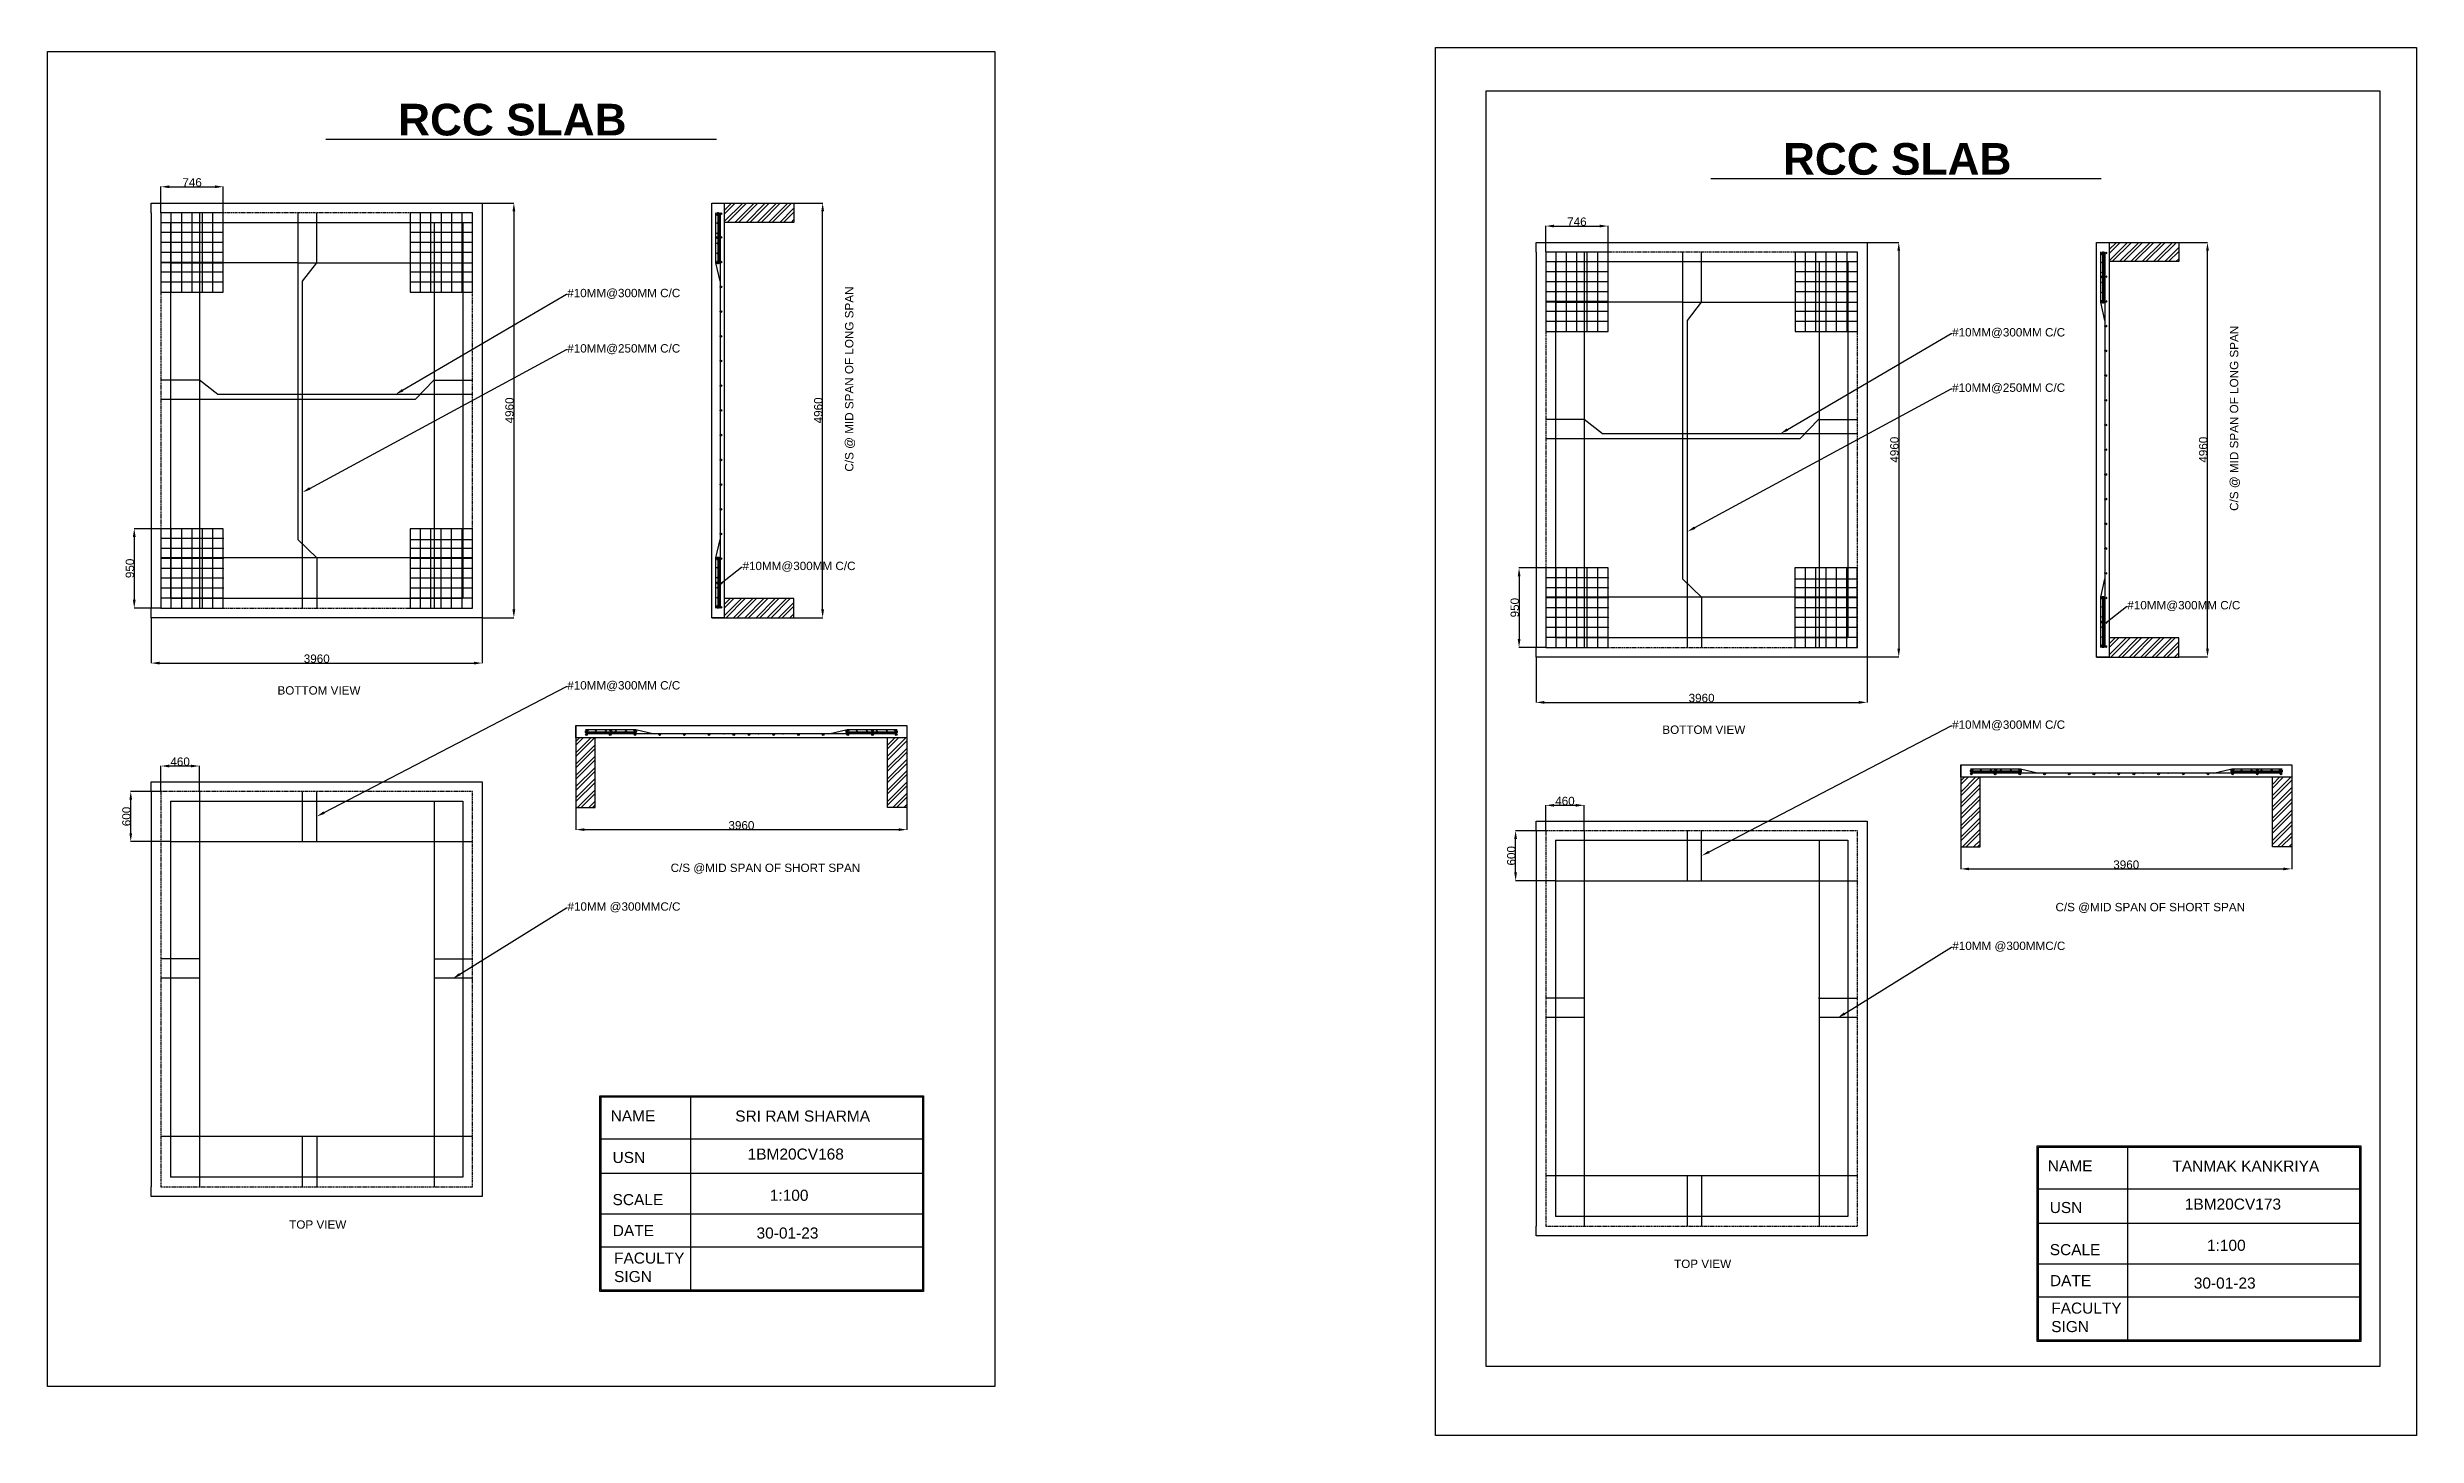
# Model space of a CAD drawing. Header units: millimetres. Extents: x 40145 to 205557, y -151835 to 42548.
# Drawn here: x 85758 to 114111, y 3548 to 20156 of the extents above; entities that cross this region are included whole.
import ezdxf
from ezdxf import colors
from ezdxf.entities.mleader import LeaderData, LeaderLine
from ezdxf.math import Vec2, Vec3

# ---------------------------------------------------------------- set-up
doc = ezdxf.new("R2010")
doc.units = ezdxf.units.MM
doc.linetypes.add('HIDDENX2', pattern=[19.05, 12.7, -6.35])
doc.styles.get("Standard").update_dxf_attribs({"font": 'arial.ttf'})
doc.dimstyles.new('ISO-25', dxfattribs={"dimtxt": 2.5, "dimasz": 100, "dimexe": 1.25, "dimexo": 0.625, "dimtad": 1, "dimtxsty": 'Standard', "dimcen": 2.5, "dimadec": 0, "dimazin": 0, "dimtfac": 1, "dimtmove": 0, "dimatfit": 3, "dimfxl": 1, "dimarcsym": 0})
pattern_1 = [(45, (84867.1, 12447.55), (-67.3519, 67.3519), []), (45, (84912, 12447.55), (-67.3519, 67.3519), [])]
pattern_2 = [(45, (101439.63, 11977.55), (-67.3519, 67.3519), []), (45, (101484.53, 11977.55), (-67.3519, 67.3519), [])]

msp = doc.modelspace()

# ---------------------------------------------------------------- texts
at = {"attachment_point": 1}
for s, width, gutter_width, insert, char_height in [('{\\fArial|b1|i0|c0|p34;RCC SLAB}', 6691.4398823, 17.59696, (89955.8001, 19481.01947), 378.7597934), ('{\\fArial|b1|i0|c0|p34;RCC SLAB}', 6691.4398823, 17.59696, (106528.32928, 19011.01947), 378.7597934), ('      BOTTOM VIEW', 2379.6816904, 12.5, (88279.08097, 12513.30827), 100), ('      BOTTOM VIEW', 2379.6816904, 12.5, (104851.61015, 12043.30827), 100), ('C/S @MID SPAN OF SHORT SPAN', 2273.9813992, 12.5, (93216.93208, 10390.95397), 100), ('C/S @MID SPAN OF SHORT SPAN', 2273.9813992, 12.5, (109789.46126, 9920.95397), 100), ('NAME', 862.4736396, 9.45695, (92499.05865, 7440.34143), 132.397269), ('SRI RAM SHARMA', 2646.4557835, 6.1511, (93990.23487, 7437.24619), 132.3972692), ('USN', 560.9803736, 6.1511, (92521.88344, 6941.85477), 132.397269), ('1BM20CV168', 560.9803736, 6.1511, (94138.34647, 6982.30775), 132.397269), ('NAME', 862.4736396, 9.45695, (109697.88977, 6841.7351), 132.397269), ('TANMAK KANKRIYA', 2646.4557835, 6.1511, (111189.06599, 6838.63986), 132.3972692), ('SCALE', 560.9803736, 6.1511, (92521.88344, 6437.70167), 132.397269), ('1:100', 560.9803736, 6.1511, (94403.57396, 6489.65868), 132.397269), ('USN', 560.9803736, 6.1511, (109720.71456, 6343.24844), 132.397269), ('1BM20CV173', 560.9803736, 6.1511, (111337.17759, 6383.70143), 132.397269), ('TOP VIEW', 2397.0388212, 12.5, (88652.70944, 6123.47971), 100), ('DATE', 560.9803736, 6.1511, (92524.27024, 6067.00605), 132.397269), ('30-01-23', 560.9803736, 6.1511, (94245.41556, 6038.15952), 132.397269), ('FACULTY SIGN', 560.9803736, 6.1511, (92539.85937, 5738.35955), 132.3972692), ('SCALE', 560.9803736, 6.1511, (109720.71456, 5839.09534), 132.397269), ('1:100', 560.9803736, 6.1511, (111602.40508, 5891.05235), 132.397269), ('TOP VIEW', 2397.0388212, 12.5, (105225.23862, 5653.47971), 100), ('DATE', 560.9803736, 6.1511, (109723.10136, 5468.39973), 132.397269), ('30-01-23', 560.9803736, 6.1511, (111444.24668, 5439.55319), 132.397269), ('FACULTY SIGN', 560.9803736, 6.1511, (109738.69049, 5139.75322), 132.3972692)]:
    msp.add_mtext_dynamic_manual_height_columns(s, width=width, gutter_width=gutter_width, heights=[0], dxfattribs=dict(at, insert=insert, char_height=char_height))
at = {"char_height": 100, "attachment_point": 1, "rotation": 90}
for insert in [(95304.07218, 15080.91771), (111876.60136, 14610.91771)]:
    msp.add_mtext_dynamic_manual_height_columns('C/S @ MID SPAN OF LONG SPAN', width=2330.1953258, gutter_width=12.5, heights=[0], dxfattribs=dict(at, insert=insert))

# ---------------------------------------------------------------- blocks, each defined once
blk = doc.blocks.new('*D54')
at = {"color": 0, "lineweight": -2, "transparency": 16777216}
for p, q in [((87002, 13332), (87002, 12789)), ((90962, 13332), (90962, 12789)), ((87102, 12790), (90862, 12790))]:
    blk.add_line(p, q, dxfattribs=at)
at = {"color": 0, "transparency": 16777216}
for points in [[(87102, 12807), (87102, 12773), (87002, 12790)], [(90862, 12807), (90862, 12773), (90962, 12790)]]:
    blk.add_solid(points, dxfattribs=at)
at = {"layer": 'Defpoints', "color": 0, "transparency": 16777216}
for p in [(87002, 13333), (90962, 13333), (90962, 12790)]:
    blk.add_point(p, dxfattribs=at)
at = {"color": 0, "transparency": 16777216, "insert": (88982, 12842), "char_height": 100, "attachment_point": 5}
blk.add_mtext('3960', dxfattribs=at)
blk = doc.blocks.new('*D55')
at = {"color": 0, "lineweight": -2, "transparency": 16777216}
for p, q in [((90963, 18293), (91342, 18293)), ((91341, 18193), (91341, 13433)), ((90963, 13333), (91342, 13333))]:
    blk.add_line(p, q, dxfattribs=at)
at = {"color": 0, "transparency": 16777216}
for points in [[(91324, 18193), (91358, 18193), (91341, 18293)], [(91324, 13433), (91358, 13433), (91341, 13333)]]:
    blk.add_solid(points, dxfattribs=at)
at = {"layer": 'Defpoints', "color": 0, "transparency": 16777216}
for p in [(90962, 18293), (90962, 13333), (91341, 13333)]:
    blk.add_point(p, dxfattribs=at)
at = {"color": 0, "transparency": 16777216, "insert": (91289, 15813), "char_height": 100, "attachment_point": 5, "rotation": 90}
blk.add_mtext('4960', dxfattribs=at)
blk = doc.blocks.new('*D56')
at = {"color": 0, "lineweight": -2, "transparency": 16777216}
for p, q in [((87116, 14398), (86797, 14398)), ((86798, 14298), (86798, 13548)), ((87116, 13448), (86797, 13448))]:
    blk.add_line(p, q, dxfattribs=at)
at = {"color": 0, "transparency": 16777216}
for points in [[(86781, 14298), (86815, 14298), (86798, 14398)], [(86781, 13548), (86815, 13548), (86798, 13448)]]:
    blk.add_solid(points, dxfattribs=at)
at = {"layer": 'Defpoints', "color": 0, "transparency": 16777216}
for p in [(87117, 14398), (86798, 13448), (87117, 13448)]:
    blk.add_point(p, dxfattribs=at)
at = {"color": 0, "transparency": 16777216, "insert": (86746, 13923), "char_height": 100, "attachment_point": 5, "rotation": 90}
blk.add_mtext('950', dxfattribs=at)
blk = doc.blocks.new('*D57')
at = {"color": 0, "lineweight": -2, "transparency": 16777216}
for p, q in [((87117, 18178), (87117, 18490)), ((87217, 18488), (87763, 18488)), ((87863, 18178), (87863, 18490))]:
    blk.add_line(p, q, dxfattribs=at)
at = {"color": 0, "transparency": 16777216}
for points in [[(87217, 18505), (87217, 18472), (87117, 18488)], [(87763, 18505), (87763, 18472), (87863, 18488)]]:
    blk.add_solid(points, dxfattribs=at)
at = {"layer": 'Defpoints', "color": 0, "transparency": 16777216}
for p in [(87863, 18488), (87117, 18178), (87863, 18178)]:
    blk.add_point(p, dxfattribs=at)
at = {"color": 0, "transparency": 16777216, "insert": (87490, 18540), "char_height": 100, "attachment_point": 5}
blk.add_mtext('746', dxfattribs=at)
blk = doc.blocks.new('*D58')
at = {"color": 0, "lineweight": -2, "transparency": 16777216}
for p, q in [((94692, 18293), (95037, 18293)), ((95036, 13433), (95036, 18193)), ((94692, 13333), (95037, 13333))]:
    blk.add_line(p, q, dxfattribs=at)
at = {"color": 0, "transparency": 16777216}
for points in [[(95019, 18193), (95053, 18193), (95036, 18293)], [(95019, 13433), (95053, 13433), (95036, 13333)]]:
    blk.add_solid(points, dxfattribs=at)
at = {"layer": 'Defpoints', "color": 0, "transparency": 16777216}
for p in [(94691, 18293), (95036, 18293), (94691, 13333)]:
    blk.add_point(p, dxfattribs=at)
at = {"color": 0, "transparency": 16777216, "insert": (94984, 15813), "char_height": 100, "attachment_point": 5, "rotation": 90}
blk.add_mtext('4960', dxfattribs=at)
blk = doc.blocks.new('*D59')
at = {"color": 0, "lineweight": -2, "transparency": 16777216}
for p, q in [((92084, 11061), (92084, 10796)), ((96044, 11061), (96044, 10796)), ((92184, 10798), (95944, 10798))]:
    blk.add_line(p, q, dxfattribs=at)
at = {"color": 0, "transparency": 16777216}
for points in [[(92184, 10814), (92184, 10781), (92084, 10798)], [(95944, 10814), (95944, 10781), (96044, 10798)]]:
    blk.add_solid(points, dxfattribs=at)
at = {"layer": 'Defpoints', "color": 0, "transparency": 16777216}
for p in [(92084, 11062), (96044, 11062), (96044, 10798)]:
    blk.add_point(p, dxfattribs=at)
at = {"color": 0, "transparency": 16777216, "insert": (94064, 10849), "char_height": 100, "attachment_point": 5}
blk.add_mtext('3960', dxfattribs=at)
blk = doc.blocks.new('*D60')
at = {"color": 0, "lineweight": -2, "transparency": 16777216}
for p, q in [((87117, 11256), (87117, 11560)), ((87217, 11559), (87477, 11559)), ((87577, 11256), (87577, 11560))]:
    blk.add_line(p, q, dxfattribs=at)
at = {"color": 0, "transparency": 16777216}
for points in [[(87217, 11575), (87217, 11542), (87117, 11559)], [(87477, 11575), (87477, 11542), (87577, 11559)]]:
    blk.add_solid(points, dxfattribs=at)
at = {"layer": 'Defpoints', "color": 0, "transparency": 16777216}
for p in [(87577, 11559), (87117, 11255), (87577, 11255)]:
    blk.add_point(p, dxfattribs=at)
at = {"color": 0, "transparency": 16777216, "insert": (87347, 11610), "char_height": 100, "attachment_point": 5}
blk.add_mtext('460', dxfattribs=at)
blk = doc.blocks.new('*D61')
at = {"color": 0, "lineweight": -2, "transparency": 16777216}
for p, q in [((87116, 11255), (86755, 11255)), ((86756, 10755), (86756, 11155)), ((87116, 10655), (86755, 10655))]:
    blk.add_line(p, q, dxfattribs=at)
at = {"color": 0, "transparency": 16777216}
for points in [[(86740, 11155), (86773, 11155), (86756, 11255)], [(86740, 10755), (86773, 10755), (86756, 10655)]]:
    blk.add_solid(points, dxfattribs=at)
at = {"layer": 'Defpoints', "color": 0, "transparency": 16777216}
for p in [(86756, 11255), (87117, 11255), (87117, 10655)]:
    blk.add_point(p, dxfattribs=at)
at = {"color": 0, "transparency": 16777216, "insert": (86705, 10955), "char_height": 100, "attachment_point": 5, "rotation": 90}
blk.add_mtext('600', dxfattribs=at)
blk = doc.blocks.new('*D81')
at = {"color": 0, "lineweight": -2, "transparency": 16777216}
for p, q in [((103574, 12862), (103574, 12319)), ((107534, 12862), (107534, 12319)), ((103674, 12320), (107434, 12320))]:
    blk.add_line(p, q, dxfattribs=at)
at = {"color": 0, "transparency": 16777216}
for points in [[(103674, 12337), (103674, 12303), (103574, 12320)], [(107434, 12337), (107434, 12303), (107534, 12320)]]:
    blk.add_solid(points, dxfattribs=at)
at = {"layer": 'Defpoints', "color": 0, "transparency": 16777216}
for p in [(103574, 12863), (107534, 12863), (107534, 12320)]:
    blk.add_point(p, dxfattribs=at)
at = {"color": 0, "transparency": 16777216, "insert": (105554, 12372), "char_height": 100, "attachment_point": 5}
blk.add_mtext('3960', dxfattribs=at)
blk = doc.blocks.new('*D74')
at = {"color": 0, "lineweight": -2, "transparency": 16777216}
for p, q in [((107535, 17823), (107915, 17823)), ((107914, 17723), (107914, 12963)), ((107535, 12863), (107915, 12863))]:
    blk.add_line(p, q, dxfattribs=at)
at = {"color": 0, "transparency": 16777216}
for points in [[(107897, 17723), (107930, 17723), (107914, 17823)], [(107897, 12963), (107930, 12963), (107914, 12863)]]:
    blk.add_solid(points, dxfattribs=at)
at = {"layer": 'Defpoints', "color": 0, "transparency": 16777216}
for p in [(107534, 17823), (107534, 12863), (107914, 12863)]:
    blk.add_point(p, dxfattribs=at)
at = {"color": 0, "transparency": 16777216, "insert": (107862, 15343), "char_height": 100, "attachment_point": 5, "rotation": 90}
blk.add_mtext('4960', dxfattribs=at)
blk = doc.blocks.new('*D75')
at = {"color": 0, "lineweight": -2, "transparency": 16777216}
for p, q in [((103689, 13928), (103369, 13928)), ((103370, 13828), (103370, 13078)), ((103689, 12978), (103369, 12978))]:
    blk.add_line(p, q, dxfattribs=at)
at = {"color": 0, "transparency": 16777216}
for points in [[(103354, 13828), (103387, 13828), (103370, 13928)], [(103354, 13078), (103387, 13078), (103370, 12978)]]:
    blk.add_solid(points, dxfattribs=at)
at = {"layer": 'Defpoints', "color": 0, "transparency": 16777216}
for p in [(103689, 13928), (103370, 12978), (103689, 12978)]:
    blk.add_point(p, dxfattribs=at)
at = {"color": 0, "transparency": 16777216, "insert": (103319, 13453), "char_height": 100, "attachment_point": 5, "rotation": 90}
blk.add_mtext('950', dxfattribs=at)
blk = doc.blocks.new('*D76')
at = {"color": 0, "lineweight": -2, "transparency": 16777216}
for p, q in [((103689, 17708), (103689, 18020)), ((103789, 18018), (104335, 18018)), ((104435, 17708), (104435, 18020))]:
    blk.add_line(p, q, dxfattribs=at)
at = {"color": 0, "transparency": 16777216}
for points in [[(103789, 18035), (103789, 18002), (103689, 18018)], [(104335, 18035), (104335, 18002), (104435, 18018)]]:
    blk.add_solid(points, dxfattribs=at)
at = {"layer": 'Defpoints', "color": 0, "transparency": 16777216}
for p in [(104435, 18018), (103689, 17708), (104435, 17708)]:
    blk.add_point(p, dxfattribs=at)
at = {"color": 0, "transparency": 16777216, "insert": (104062, 18070), "char_height": 100, "attachment_point": 5}
blk.add_mtext('746', dxfattribs=at)
blk = doc.blocks.new('*D77')
at = {"color": 0, "lineweight": -2, "transparency": 16777216}
for p, q in [((111264, 17823), (111610, 17823)), ((111608, 12963), (111608, 17723)), ((111264, 12863), (111610, 12863))]:
    blk.add_line(p, q, dxfattribs=at)
at = {"color": 0, "transparency": 16777216}
for points in [[(111592, 17723), (111625, 17723), (111608, 17823)], [(111592, 12963), (111625, 12963), (111608, 12863)]]:
    blk.add_solid(points, dxfattribs=at)
at = {"layer": 'Defpoints', "color": 0, "transparency": 16777216}
for p in [(111264, 17823), (111608, 17823), (111264, 12863)]:
    blk.add_point(p, dxfattribs=at)
at = {"color": 0, "transparency": 16777216, "insert": (111557, 15343), "char_height": 100, "attachment_point": 5, "rotation": 90}
blk.add_mtext('4960', dxfattribs=at)
blk = doc.blocks.new('*D78')
at = {"color": 0, "lineweight": -2, "transparency": 16777216}
for p, q in [((108656, 10591), (108656, 10326)), ((112616, 10591), (112616, 10326)), ((108756, 10328), (112516, 10328))]:
    blk.add_line(p, q, dxfattribs=at)
at = {"color": 0, "transparency": 16777216}
for points in [[(108756, 10344), (108756, 10311), (108656, 10328)], [(112516, 10344), (112516, 10311), (112616, 10328)]]:
    blk.add_solid(points, dxfattribs=at)
at = {"layer": 'Defpoints', "color": 0, "transparency": 16777216}
for p in [(108656, 10592), (112616, 10592), (112616, 10328)]:
    blk.add_point(p, dxfattribs=at)
at = {"color": 0, "transparency": 16777216, "insert": (110636, 10379), "char_height": 100, "attachment_point": 5}
blk.add_mtext('3960', dxfattribs=at)
blk = doc.blocks.new('*D79')
at = {"color": 0, "lineweight": -2, "transparency": 16777216}
for p, q in [((103689, 10786), (103689, 11090)), ((103789, 11089), (104049, 11089)), ((104149, 10786), (104149, 11090))]:
    blk.add_line(p, q, dxfattribs=at)
at = {"color": 0, "transparency": 16777216}
for points in [[(103789, 11105), (103789, 11072), (103689, 11089)], [(104049, 11105), (104049, 11072), (104149, 11089)]]:
    blk.add_solid(points, dxfattribs=at)
at = {"layer": 'Defpoints', "color": 0, "transparency": 16777216}
for p in [(104149, 11089), (103689, 10785), (104149, 10785)]:
    blk.add_point(p, dxfattribs=at)
at = {"color": 0, "transparency": 16777216, "insert": (103919, 11140), "char_height": 100, "attachment_point": 5}
blk.add_mtext('460', dxfattribs=at)
blk = doc.blocks.new('*D80')
at = {"color": 0, "lineweight": -2, "transparency": 16777216}
for p, q in [((103689, 10785), (103328, 10785)), ((103329, 10285), (103329, 10685)), ((103689, 10185), (103328, 10185))]:
    blk.add_line(p, q, dxfattribs=at)
at = {"color": 0, "transparency": 16777216}
for points in [[(103312, 10685), (103345, 10685), (103329, 10785)], [(103312, 10285), (103345, 10285), (103329, 10185)]]:
    blk.add_solid(points, dxfattribs=at)
at = {"layer": 'Defpoints', "color": 0, "transparency": 16777216}
for p in [(103329, 10785), (103689, 10785), (103689, 10185)]:
    blk.add_point(p, dxfattribs=at)
at = {"color": 0, "transparency": 16777216, "insert": (103277, 10485), "char_height": 100, "attachment_point": 5, "rotation": 90}
blk.add_mtext('600', dxfattribs=at)

# ---------------------------------------------------------------- dimensions: what is measured, and where the dimension line sits
for base, p1, p2, picture, middle in [((87862.88025, 18488.33832), (87116.88025, 18177.59817), (87862.88025, 18177.59817), '*D57', (87489.88025, 18540.02062)), ((104435.40943, 18018.33832), (103689.40943, 17707.59817), (104435.40943, 17707.59817), '*D76', (104062.40943, 18070.02062)), ((90961.88025, 12789.8796), (87001.88025, 13332.80162), (90961.88025, 13332.80162), '*D54', (88981.88025, 12841.59601)), ((107534.40943, 12319.8796), (103574.40943, 12862.80162), (107534.40943, 12862.80162), '*D81', (105554.40943, 12371.59601)), ((87576.88025, 11558.5839), (87116.88025, 11255.1161), (87576.88025, 11255.1161), '*D60', (87346.88025, 11610.26619)), ((96043.56989, 10797.7425), (92083.56989, 11061.88427), (96043.56989, 11061.88427), '*D59', (94063.56989, 10849.45891)), ((104149.40943, 11088.5839), (103689.40943, 10785.1161), (104149.40943, 10785.1161), '*D79', (103919.40943, 11140.26619)), ((112616.09907, 10327.7425), (108656.09907, 10591.88427), (112616.09907, 10591.88427), '*D78', (110636.09907, 10379.45891))]:
    dim = msp.add_linear_dim(base=base, p1=p1, p2=p2, dimstyle='ISO-25', override={"dimtxt": 100, "dimasz": 100})
    dim.commit()
    dim.dimension.update_dxf_attribs({"geometry": picture, "text_midpoint": middle})
for base, p1, p2, picture, middle in [((91341.09826, 13332.80162), (90961.88025, 18292.80162), (90961.88025, 13332.80162), '*D55', (91289.41596, 15812.80162)), ((95035.92666, 18292.80162), (94691.03183, 13332.80162), (94691.03183, 18292.80162), '*D58', (94984.24436, 15812.80162)), ((107913.62744, 12862.80162), (107534.40943, 17822.80162), (107534.40943, 12862.80162), '*D74', (107861.94514, 15342.80162)), ((111608.45584, 17822.80162), (111263.56101, 12862.80162), (111263.56101, 17822.80162), '*D77', (111556.77354, 15342.80162)), ((86797.86515, 13447.80162), (87116.88025, 14397.80162), (87116.88025, 13447.80162), '*D56', (86746.18285, 13922.80162)), ((103370.39433, 12977.80162), (103689.40943, 13927.80162), (103689.40943, 12977.80162), '*D75', (103318.71203, 13452.80162)), ((86756.29044, 11255.1161), (87116.88025, 10655.1161), (87116.88025, 11255.1161), '*D61', (86704.60814, 10955.1161)), ((103328.81962, 10785.1161), (103689.40943, 10185.1161), (103689.40943, 10785.1161), '*D80', (103277.13732, 10485.1161))]:
    dim = msp.add_linear_dim(base=base, p1=p1, p2=p2, angle=90, dimstyle='ISO-25', override={"dimtxt": 100, "dimasz": 100})
    dim.commit()
    dim.dimension.update_dxf_attribs({"geometry": picture, "text_midpoint": middle})

# ---------------------------------------------------------------- hatches: boundary and pattern name
h = msp.add_hatch(color=256)
h.dxf.hatch_style = 1
h.paths.add_polyline_path([(93796.2665, 18173.30506, 0.9399436124), (93784.31242, 18172.5642, 0.9399436124), (93796.2665, 18171.82335), (93796.2665, 18172.257)])
h = msp.add_hatch()
h.set_pattern_fill('ANSI32', color=256, scale=10)
h.set_pattern_definition(pattern_1)
h.paths.add_polyline_path([(94691.03183, 18292.80162), (93858.7665, 18292.80162), (93858.7665, 18177.80162), (93858.7665, 18062.80162), (94691.03183, 18062.80162)])
h.paths.add_polyline_path([(94691.03183, 13562.80162), (93858.7665, 13562.80162), (93858.7665, 13332.80162), (94691.03183, 13332.80162)])
h = msp.add_hatch(color=256)
h.dxf.hatch_style = 1
h.paths.add_polyline_path([(110368.79568, 17703.30506, 0.9399436124), (110356.84159, 17702.5642, 0.9399436124), (110368.79568, 17701.82335), (110368.79568, 17702.257)])
h = msp.add_hatch()
h.set_pattern_fill('ANSI32', color=256, scale=10)
h.set_pattern_definition(pattern_2)
h.paths.add_polyline_path([(111263.56101, 17822.80162), (110431.29568, 17822.80162), (110431.29568, 17707.80162), (110431.29568, 17592.80162), (111263.56101, 17592.80162)])
h.paths.add_polyline_path([(111263.56101, 13092.80162), (110431.29568, 13092.80162), (110431.29568, 12862.80162), (111263.56101, 12862.80162)])
h = msp.add_hatch(color=256)
h.dxf.hatch_style = 1
h.paths.add_polyline_path([(92208.09426, 11983.64386, 1), (92228.09426, 11983.64386, 1)])
h.paths.add_polyline_path([(92208.34571, 11975.10368, 1), (92196.34571, 11975.10368, 0.3784034411), (92201.60486, 11969.1496), (92203.08657, 11969.1496, 0.3784034411)])
h.paths.add_polyline_path([(92208.2022, 11962.60368, 1), (92196.2022, 11962.60368, 0.3784034411), (92201.46134, 11956.6496), (92202.94305, 11956.6496, 0.3784034411)])
h.paths.add_polyline_path([(92219.16883, 11934.34187, 0.3577877398), (92211.12036, 11944.1496), (92207.2173, 11944.1496, 0.3577877398), (92199.16883, 11934.34187, 1)])
h.paths.add_polyline_path([(92316.40615, 11975.10368, 0.3784034411), (92321.66529, 11969.1496), (92323.147, 11969.1496, 0.3784034411), (92328.40615, 11975.10368, 1)])
h.paths.add_polyline_path([(92328.26263, 11962.60368, 1), (92316.26263, 11962.60368, 0.3784034411), (92321.52178, 11956.6496), (92323.00348, 11956.6496, 0.3784034411)])
h.paths.add_polyline_path([(92436.46658, 11975.10368, 0.3784034411), (92441.72572, 11969.1496), (92443.20743, 11969.1496, 0.3784034411), (92448.46658, 11975.10368, 1)])
h.paths.add_polyline_path([(92448.32306, 11962.60368, 1), (92436.32306, 11962.60368, 0.3784034411), (92441.58221, 11956.6496), (92443.06392, 11956.6496, 0.3784034411)])
h.paths.add_polyline_path([(92490.46399, 11984.1496, 1), (92510.46399, 11984.1496, 1)])
h.paths.add_polyline_path([(92484.18814, 11934.1496, 1), (92504.18814, 11934.1496, 1)])
h.paths.add_polyline_path([(92568.52701, 11975.10368, 1), (92556.52701, 11975.10368, 0.3784034411), (92561.78615, 11969.1496), (92563.26786, 11969.1496, 0.3784034411)])
h.paths.add_polyline_path([(92556.38349, 11962.60368, 0.3784034411), (92561.64264, 11956.6496), (92563.12435, 11956.6496, 0.3784034411), (92568.38349, 11962.60368, 1)])
h.paths.add_polyline_path([(92688.58744, 11975.10368, 1), (92676.58744, 11975.10368, 0.3784034411), (92681.84659, 11969.1496), (92683.32829, 11969.1496, 0.3784034411)])
h.paths.add_polyline_path([(92676.44392, 11962.60368, 0.3784034411), (92681.70307, 11956.6496), (92683.18478, 11956.6496, 0.3784034411), (92688.44392, 11962.60368, 1)])
h.paths.add_polyline_path([(92777.67782, 11983.97628, 1), (92797.67782, 11983.97628, 1)])
h.paths.add_polyline_path([(92808.21422, 11975.10368, 1), (92796.21422, 11975.10368, 0.3784034411), (92801.47336, 11969.1496), (92801.90702, 11969.1496), (92802.95507, 11969.1496, 0.3784034411)])
h.paths.add_polyline_path([(92796.0707, 11962.60368, 0.3784034411), (92801.32985, 11956.6496), (92801.7635, 11956.6496), (92802.81155, 11956.6496, 0.3784034411), (92808.0707, 11962.60368, 1)])
h.paths.add_polyline_path([(92779.81658, 11934.1496, 1), (92799.81658, 11934.1496, 1)])
h.paths.add_polyline_path([(93075.44489, 11934.1496, 1), (93095.44489, 11934.1496, 1)])
h.paths.add_polyline_path([(93391.06825, 11934.1496, 1), (93371.06825, 11934.1496, 1)])
h.paths.add_polyline_path([(93686.69325, 11934.1496, 1), (93666.69325, 11934.1496, 1)])
h.paths.add_polyline_path([(93962.31825, 11934.1496, 1), (93982.31825, 11934.1496, 1)])
h.paths.add_polyline_path([(94164.81825, 11934.1496, 1), (94144.81825, 11934.1496, 1)])
h.paths.add_polyline_path([(94460.44325, 11934.1496, 1), (94440.44325, 11934.1496, 1)])
h.paths.add_polyline_path([(94736.06825, 11934.1496, 1), (94756.06825, 11934.1496, 1)])
h.paths.add_polyline_path([(95051.69325, 11934.1496, 1), (95031.69325, 11934.1496, 1)])
h.paths.add_polyline_path([(95327.31825, 11934.1496, 1), (95347.31825, 11934.1496, 1)])
h.paths.add_polyline_path([(95622.94325, 11934.1496, 1), (95642.94325, 11934.1496, 1)])
h.paths.add_polyline_path([(95925.9273, 11934.1496, 1), (95905.9273, 11934.1496, 1)])
h.paths.add_polyline_path([(95929.33247, 11962.60368, 1), (95917.33247, 11962.60368, 0.3784034411), (95922.59162, 11956.6496), (95923.02527, 11956.6496), (95924.07333, 11956.6496, 0.3784034411)])
h.paths.add_polyline_path([(95929.33247, 11975.10368, -1), (95917.33247, 11975.10368, -1)])
h.paths.add_polyline_path([(95895.9273, 11983.97628, 1), (95915.9273, 11983.97628, 1)])
h.paths.add_polyline_path([(95797.7057, 11975.10368, 0.3784034411), (95802.96484, 11969.1496), (95804.44655, 11969.1496, 0.3784034411), (95809.7057, 11975.10368, 1)])
h.paths.add_polyline_path([(95809.7057, 11962.60368, 1), (95797.7057, 11962.60368, 0.3784034411), (95802.96484, 11956.6496), (95804.44655, 11956.6496, 0.3784034411)])
h.paths.add_polyline_path([(95677.64526, 11975.10368, 0.3784034411), (95682.90441, 11969.1496), (95684.38612, 11969.1496, 0.3784034411), (95689.64526, 11975.10368, 1)])
h.paths.add_polyline_path([(95689.64526, 11962.60368, 1), (95677.64526, 11962.60368, 0.3784034411), (95682.90441, 11956.6496), (95684.38612, 11956.6496, 0.3784034411)])
h.paths.add_polyline_path([(95621.56141, 11983.97628, 1), (95641.56141, 11983.97628, 1)])
h.paths.add_polyline_path([(95569.58483, 11975.10368, 1), (95557.58483, 11975.10368, 0.3784034411), (95562.84398, 11969.1496), (95564.32569, 11969.1496, 0.3784034411)])
h.paths.add_polyline_path([(95557.58483, 11962.60368, 0.3784034411), (95562.84398, 11956.6496), (95564.32569, 11956.6496, 0.3784034411), (95569.58483, 11962.60368, 1)])
h.paths.add_polyline_path([(95437.5244, 11975.10368, 0.3784034411), (95442.78355, 11969.1496), (95444.26526, 11969.1496, 0.3784034411), (95449.5244, 11975.10368, 1)])
h.paths.add_polyline_path([(95437.5244, 11962.60368, 0.3784034411), (95442.78355, 11956.6496), (95444.26526, 11956.6496, 0.3784034411), (95449.5244, 11962.60368, 1)])
h.paths.add_polyline_path([(95349.68676, 11983.97628, 1), (95329.68676, 11983.97628, 1)])
h.paths.add_polyline_path([(95329.46397, 11975.10368, 1), (95317.46397, 11975.10368, 0.3784034411), (95322.72312, 11969.1496), (95324.20482, 11969.1496, 0.3784034411)])
h.paths.add_polyline_path([(95317.46397, 11962.60368, 0.3784034411), (95322.72312, 11956.6496), (95324.20482, 11956.6496, 0.3784034411), (95329.46397, 11962.60368, 1)])
h = msp.add_hatch()
h.set_pattern_fill('ANSI32', color=256, scale=10)
h.set_pattern_definition(pattern_1)
h.paths.add_polyline_path([(96043.56989, 11894.1496), (95928.56989, 11894.1496), (95813.56989, 11894.1496), (95813.56989, 11061.88427), (96043.56989, 11061.88427)])
h.paths.add_polyline_path([(92313.56989, 11894.1496), (92083.56989, 11894.1496), (92083.56989, 11061.88427), (92313.56989, 11061.88427)])
h = msp.add_hatch()
h.set_pattern_fill('ANSI32', color=256, scale=10)
h.set_pattern_definition(pattern_2)
h.paths.add_polyline_path([(112616.09907, 11424.1496), (112501.09907, 11424.1496), (112386.09907, 11424.1496), (112386.09907, 10591.88427), (112616.09907, 10591.88427)])
h.paths.add_polyline_path([(108886.09907, 11424.1496), (108656.09907, 11424.1496), (108656.09907, 10591.88427), (108886.09907, 10591.88427)])
h = msp.add_hatch(color=256)
h.dxf.hatch_style = 1
h.paths.add_polyline_path([(108780.62344, 11513.64386, 1), (108800.62344, 11513.64386, 1)])
h.paths.add_polyline_path([(108780.87489, 11505.10368, 1), (108768.87489, 11505.10368, 0.3784034411), (108774.13404, 11499.1496), (108775.61575, 11499.1496, 0.3784034411)])
h.paths.add_polyline_path([(108780.73138, 11492.60368, 1), (108768.73138, 11492.60368, 0.3784034411), (108773.99052, 11486.6496), (108775.47223, 11486.6496, 0.3784034411)])
h.paths.add_polyline_path([(108791.69801, 11464.34187, 0.3577877398), (108783.64954, 11474.1496), (108779.74648, 11474.1496, 0.3577877398), (108771.69801, 11464.34187, 1)])
h.paths.add_polyline_path([(108888.93533, 11505.10368, 0.3784034411), (108894.19447, 11499.1496), (108895.67618, 11499.1496, 0.3784034411), (108900.93533, 11505.10368, 1)])
h.paths.add_polyline_path([(108900.79181, 11492.60368, 1), (108888.79181, 11492.60368, 0.3784034411), (108894.05096, 11486.6496), (108895.53266, 11486.6496, 0.3784034411)])
h.paths.add_polyline_path([(109008.99576, 11505.10368, 0.3784034411), (109014.2549, 11499.1496), (109015.73661, 11499.1496, 0.3784034411), (109020.99576, 11505.10368, 1)])
h.paths.add_polyline_path([(109020.85224, 11492.60368, 1), (109008.85224, 11492.60368, 0.3784034411), (109014.11139, 11486.6496), (109015.5931, 11486.6496, 0.3784034411)])
h.paths.add_polyline_path([(109062.99317, 11514.1496, 1), (109082.99317, 11514.1496, 1)])
h.paths.add_polyline_path([(109056.71732, 11464.1496, 1), (109076.71732, 11464.1496, 1)])
h.paths.add_polyline_path([(109141.05619, 11505.10368, 1), (109129.05619, 11505.10368, 0.3784034411), (109134.31533, 11499.1496), (109135.79704, 11499.1496, 0.3784034411)])
h.paths.add_polyline_path([(109128.91267, 11492.60368, 0.3784034411), (109134.17182, 11486.6496), (109135.65353, 11486.6496, 0.3784034411), (109140.91267, 11492.60368, 1)])
h.paths.add_polyline_path([(109261.11662, 11505.10368, 1), (109249.11662, 11505.10368, 0.3784034411), (109254.37576, 11499.1496), (109255.85747, 11499.1496, 0.3784034411)])
h.paths.add_polyline_path([(109248.9731, 11492.60368, 0.3784034411), (109254.23225, 11486.6496), (109255.71396, 11486.6496, 0.3784034411), (109260.9731, 11492.60368, 1)])
h.paths.add_polyline_path([(109350.207, 11513.97628, 1), (109370.207, 11513.97628, 1)])
h.paths.add_polyline_path([(109380.74339, 11505.10368, 1), (109368.74339, 11505.10368, 0.3784034411), (109374.00254, 11499.1496), (109374.4362, 11499.1496), (109375.48425, 11499.1496, 0.3784034411)])
h.paths.add_polyline_path([(109368.59988, 11492.60368, 0.3784034411), (109373.85902, 11486.6496), (109374.29268, 11486.6496), (109375.34073, 11486.6496, 0.3784034411), (109380.59988, 11492.60368, 1)])
h.paths.add_polyline_path([(109352.34576, 11464.1496, 1), (109372.34576, 11464.1496, 1)])
h.paths.add_polyline_path([(109647.97407, 11464.1496, 1), (109667.97407, 11464.1496, 1)])
h.paths.add_polyline_path([(109963.59743, 11464.1496, 1), (109943.59743, 11464.1496, 1)])
h.paths.add_polyline_path([(110259.22243, 11464.1496, 1), (110239.22243, 11464.1496, 1)])
h.paths.add_polyline_path([(110534.84743, 11464.1496, 1), (110554.84743, 11464.1496, 1)])
h.paths.add_polyline_path([(110737.34743, 11464.1496, 1), (110717.34743, 11464.1496, 1)])
h.paths.add_polyline_path([(111032.97243, 11464.1496, 1), (111012.97243, 11464.1496, 1)])
h.paths.add_polyline_path([(111308.59743, 11464.1496, 1), (111328.59743, 11464.1496, 1)])
h.paths.add_polyline_path([(111624.22243, 11464.1496, 1), (111604.22243, 11464.1496, 1)])
h.paths.add_polyline_path([(111899.84743, 11464.1496, 1), (111919.84743, 11464.1496, 1)])
h.paths.add_polyline_path([(112195.47243, 11464.1496, 1), (112215.47243, 11464.1496, 1)])
h.paths.add_polyline_path([(112498.45647, 11464.1496, 1), (112478.45647, 11464.1496, 1)])
h.paths.add_polyline_path([(112501.86165, 11492.60368, 1), (112489.86165, 11492.60368, 0.3784034411), (112495.1208, 11486.6496), (112495.55445, 11486.6496), (112496.6025, 11486.6496, 0.3784034411)])
h.paths.add_polyline_path([(112501.86165, 11505.10368, -1), (112489.86165, 11505.10368, -1)])
h.paths.add_polyline_path([(112468.45647, 11513.97628, 1), (112488.45647, 11513.97628, 1)])
h.paths.add_polyline_path([(112370.23487, 11505.10368, 0.3784034411), (112375.49402, 11499.1496), (112376.97573, 11499.1496, 0.3784034411), (112382.23487, 11505.10368, 1)])
h.paths.add_polyline_path([(112382.23487, 11492.60368, 1), (112370.23487, 11492.60368, 0.3784034411), (112375.49402, 11486.6496), (112376.97573, 11486.6496, 0.3784034411)])
h.paths.add_polyline_path([(112250.17444, 11505.10368, 0.3784034411), (112255.43359, 11499.1496), (112256.9153, 11499.1496, 0.3784034411), (112262.17444, 11505.10368, 1)])
h.paths.add_polyline_path([(112262.17444, 11492.60368, 1), (112250.17444, 11492.60368, 0.3784034411), (112255.43359, 11486.6496), (112256.9153, 11486.6496, 0.3784034411)])
h.paths.add_polyline_path([(112194.09059, 11513.97628, 1), (112214.09059, 11513.97628, 1)])
h.paths.add_polyline_path([(112142.11401, 11505.10368, 1), (112130.11401, 11505.10368, 0.3784034411), (112135.37316, 11499.1496), (112136.85487, 11499.1496, 0.3784034411)])
h.paths.add_polyline_path([(112130.11401, 11492.60368, 0.3784034411), (112135.37316, 11486.6496), (112136.85487, 11486.6496, 0.3784034411), (112142.11401, 11492.60368, 1)])
h.paths.add_polyline_path([(112010.05358, 11505.10368, 0.3784034411), (112015.31273, 11499.1496), (112016.79444, 11499.1496, 0.3784034411), (112022.05358, 11505.10368, 1)])
h.paths.add_polyline_path([(112010.05358, 11492.60368, 0.3784034411), (112015.31273, 11486.6496), (112016.79444, 11486.6496, 0.3784034411), (112022.05358, 11492.60368, 1)])
h.paths.add_polyline_path([(111922.21594, 11513.97628, 1), (111902.21594, 11513.97628, 1)])
h.paths.add_polyline_path([(111901.99315, 11505.10368, 1), (111889.99315, 11505.10368, 0.3784034411), (111895.25229, 11499.1496), (111896.734, 11499.1496, 0.3784034411)])
h.paths.add_polyline_path([(111889.99315, 11492.60368, 0.3784034411), (111895.25229, 11486.6496), (111896.734, 11486.6496, 0.3784034411), (111901.99315, 11492.60368, 1)])

# ---------------------------------------------------------------- linework, layer by layer
at = {"ltscale": 10}
for p, q in [((89092.4364, 19056.14604), (93764.65412, 19056.14604)), ((105664.96558, 18586.14604), (110337.1833, 18586.14604)), ((90386.88025, 9023.07795), (90846.88025, 9023.07795)), ((106959.40943, 8553.07795), (107419.40943, 8553.07795)), ((92386.01297, 7097.55093), (96229.22062, 7097.55093)), ((109584.84409, 6498.9446), (113428.05174, 6498.9446))]:
    msp.add_line(p, q, dxfattribs=at)
for p, q in [((87001.88025, 18177.80162), (87001.88025, 18292.80162)), ((87001.88025, 18292.80162), (90846.88025, 18292.80162)), ((87001.88025, 18177.80162), (87001.88025, 13447.80162)), ((87862.88025, 18177.59817), (87116.88025, 18177.59817)), ((87116.88025, 18177.59817), (87116.88025, 17227.59817)), ((87241.21358, 17227.59817), (87241.21358, 18177.59817)), ((87365.54692, 17227.59817), (87365.54692, 18177.59817)), ((87489.88025, 17227.59817), (87489.88025, 18177.59817)), ((87576.88025, 18177.80162), (87576.88025, 13447.80162)), ((87614.21358, 17227.59817), (87614.21358, 18177.59817)), ((87738.54692, 17227.59817), (87738.54692, 18177.59817)), ((87862.88025, 17227.59817), (87862.88025, 18177.59817)), ((88753.69554, 18177.80162), (88753.69554, 14267.70051)), ((88753.69554, 18177.80162), (88753.69554, 14267.70051)), ((88981.88025, 17577.80162), (88981.88025, 18177.80162)), ((88981.88025, 17577.80162), (88981.88025, 18177.80162)), ((90846.22146, 18177.49069), (90100.22146, 18177.49069)), ((90100.22146, 18177.49069), (90100.22146, 17227.49069)), ((90224.5548, 17227.49069), (90224.5548, 18177.49069)), ((90348.88813, 17227.49069), (90348.88813, 18177.49069)), ((90473.22146, 17227.49069), (90473.22146, 18177.49069)), ((90597.5548, 17227.49069), (90597.5548, 18177.49069)), ((90721.88813, 17227.49069), (90721.88813, 18177.49069)), ((90846.22146, 17227.49069), (90846.22146, 18177.49069)), ((90846.22146, 18177.49069), (90846.88025, 18177.49069)), ((90846.88025, 18292.80162), (90961.88025, 18292.80162)), ((90961.88025, 18292.80162), (90961.88025, 13447.80162)), ((93708.7665, 18292.80162), (93858.7665, 18292.80162)), ((93708.7665, 13332.80162), (93708.7665, 18292.80162)), ((93758.7665, 17577.80162), (93758.7665, 18178.29771)), ((93783.7665, 18172.257), (93783.7665, 18177.94726)), ((93783.7665, 18177.94726), (93783.7665, 18172.257)), ((93783.7665, 17571.95485), (93783.7665, 18172.257)), ((93783.7665, 17571.95485), (93783.7665, 18172.257)), ((93796.2665, 18177.94726), (93796.2665, 18172.257)), ((93796.2665, 17571.95485), (93796.2665, 18172.257)), ((93808.7665, 18177.80162), (93808.7665, 13447.80162)), ((93858.7665, 18292.80162), (93858.7665, 18177.80162)), ((93858.7665, 18292.80162), (94691.03183, 18292.80162)), ((93858.7665, 18177.80162), (93858.7665, 13332.80162)), ((94691.03183, 18292.80162), (94691.03183, 18062.80162)), ((87862.88025, 18058.84817), (87116.88025, 18058.84817)), ((87862.88025, 17940.09817), (87116.88025, 17940.09817)), ((87231.88025, 18062.80162), (87231.88025, 13562.80162)), ((87231.88025, 18062.80162), (90731.88025, 18062.80162)), ((90846.22146, 18058.74069), (90100.22146, 18058.74069)), ((90846.22146, 17939.99069), (90100.22146, 17939.99069)), ((90386.88025, 18062.80162), (90386.88025, 13447.80162)), ((90731.88025, 18062.80162), (90731.88025, 13562.80162)), ((94691.03183, 18062.80162), (93858.7665, 18062.80162)), ((87862.88025, 17821.34817), (87116.88025, 17821.34817)), ((87862.88025, 17702.59817), (87116.88025, 17702.59817)), ((87862.88025, 17583.84817), (87116.88025, 17583.84817)), ((90846.22146, 17821.24069), (90100.22146, 17821.24069)), ((90846.22146, 17702.49069), (90100.22146, 17702.49069)), ((103574.40943, 17707.80162), (103574.40943, 17822.80162)), ((103574.40943, 17822.80162), (107419.40943, 17822.80162)), ((103574.40943, 17707.80162), (103574.40943, 12977.80162)), ((104435.40943, 17707.59817), (103689.40943, 17707.59817)), ((103689.40943, 17707.59817), (103689.40943, 16757.59817)), ((104435.40943, 17588.84817), (103689.40943, 17588.84817)), ((103804.40943, 17592.80162), (103804.40943, 13092.80162)), ((103804.40943, 17592.80162), (107304.40943, 17592.80162)), ((103813.74276, 16757.59817), (103813.74276, 17707.59817)), ((103938.0761, 16757.59817), (103938.0761, 17707.59817)), ((104062.40943, 16757.59817), (104062.40943, 17707.59817)), ((104149.40943, 17707.80162), (104149.40943, 12977.80162)), ((104186.74276, 16757.59817), (104186.74276, 17707.59817)), ((104311.0761, 16757.59817), (104311.0761, 17707.59817)), ((104435.40943, 16757.59817), (104435.40943, 17707.59817)), ((105326.22472, 17707.80162), (105326.22472, 13797.70051)), ((105326.22472, 17707.80162), (105326.22472, 13797.70051)), ((105554.40943, 17107.80162), (105554.40943, 17707.80162)), ((105554.40943, 17107.80162), (105554.40943, 17707.80162)), ((107418.75064, 17707.49069), (106672.75064, 17707.49069)), ((106672.75064, 17707.49069), (106672.75064, 16757.49069)), ((107418.75064, 17588.74069), (106672.75064, 17588.74069)), ((106797.08398, 16757.49069), (106797.08398, 17707.49069)), ((106921.41731, 16757.49069), (106921.41731, 17707.49069)), ((106959.40943, 17592.80162), (106959.40943, 12977.80162)), ((107045.75064, 16757.49069), (107045.75064, 17707.49069)), ((107170.08398, 16757.49069), (107170.08398, 17707.49069)), ((107294.41731, 16757.49069), (107294.41731, 17707.49069)), ((107304.40943, 17592.80162), (107304.40943, 13092.80162)), ((107418.75064, 16757.49069), (107418.75064, 17707.49069)), ((107418.75064, 17707.49069), (107419.40943, 17707.49069)), ((107419.40943, 17822.80162), (107534.40943, 17822.80162)), ((107534.40943, 17822.80162), (107534.40943, 12977.80162)), ((110281.29568, 17822.80162), (110431.29568, 17822.80162)), ((110281.29568, 12862.80162), (110281.29568, 17822.80162)), ((110331.29568, 17107.80162), (110331.29568, 17708.29771)), ((110356.29568, 17702.257), (110356.29568, 17707.94726)), ((110356.29568, 17707.94726), (110356.29568, 17702.257)), ((110356.29568, 17101.95485), (110356.29568, 17702.257)), ((110356.29568, 17101.95485), (110356.29568, 17702.257)), ((110368.79568, 17707.94726), (110368.79568, 17702.257)), ((110368.79568, 17101.95485), (110368.79568, 17702.257)), ((110381.29568, 17707.80162), (110381.29568, 12977.80162)), ((110431.29568, 17822.80162), (110431.29568, 17707.80162)), ((110431.29568, 17822.80162), (111263.56101, 17822.80162)), ((110431.29568, 17707.80162), (110431.29568, 12862.80162)), ((111263.56101, 17592.80162), (110431.29568, 17592.80162)), ((111263.56101, 17822.80162), (111263.56101, 17592.80162)), ((87231.88025, 17577.80162), (87116.88025, 17577.80162)), ((87862.88025, 17465.09817), (87116.88025, 17465.09817)), ((87862.88025, 17346.34817), (87116.88025, 17346.34817)), ((87231.88025, 17577.80162), (87862.88025, 17577.80162)), ((88753.69554, 17577.80162), (87862.88025, 17577.80162)), ((88753.69554, 17577.80162), (88981.88025, 17577.80162)), ((88811.70282, 17357.80162), (88981.88025, 17577.80162)), ((88811.70282, 17357.80162), (88981.88025, 17577.80162)), ((88811.70282, 17092.52324), (88811.70282, 17357.80162)), ((88981.88025, 17577.80162), (90100.22146, 17577.80162)), ((90100.22146, 17577.80162), (90846.88025, 17577.80162)), ((90846.22146, 17464.99069), (90100.22146, 17464.99069)), ((90846.22146, 17346.24069), (90100.22146, 17346.24069)), ((90846.22146, 17357.80162), (90846.88025, 17357.80162)), ((93808.7665, 17357.80162), (93758.7665, 17577.80162)), ((104435.40943, 17470.09817), (103689.40943, 17470.09817)), ((104435.40943, 17351.34817), (103689.40943, 17351.34817)), ((107418.75064, 17469.99069), (106672.75064, 17469.99069)), ((107418.75064, 17351.24069), (106672.75064, 17351.24069)), ((87116.88025, 17227.59817), (87862.88025, 17227.59817)), ((88811.70282, 13447.80162), (88811.70282, 17092.52324)), ((88811.70282, 13447.80162), (88811.70282, 17092.52324)), ((90100.22146, 17227.49069), (90846.22146, 17227.49069)), ((104435.40943, 17232.59817), (103689.40943, 17232.59817)), ((104435.40943, 17113.84817), (103689.40943, 17113.84817)), ((103804.40943, 17107.80162), (103689.40943, 17107.80162)), ((103804.40943, 17107.80162), (104435.40943, 17107.80162)), ((105326.22472, 17107.80162), (104435.40943, 17107.80162)), ((105326.22472, 17107.80162), (105554.40943, 17107.80162)), ((105384.232, 16887.80162), (105554.40943, 17107.80162)), ((105384.232, 16887.80162), (105554.40943, 17107.80162)), ((105554.40943, 17107.80162), (106672.75064, 17107.80162)), ((107418.75064, 17232.49069), (106672.75064, 17232.49069)), ((106672.75064, 17107.80162), (107419.40943, 17107.80162)), ((110381.29568, 16887.80162), (110331.29568, 17107.80162)), ((104435.40943, 16995.09817), (103689.40943, 16995.09817)), ((104435.40943, 16876.34817), (103689.40943, 16876.34817)), ((103689.40943, 16757.59817), (104435.40943, 16757.59817)), ((105384.232, 16622.52324), (105384.232, 16887.80162)), ((107418.75064, 16994.99069), (106672.75064, 16994.99069)), ((107418.75064, 16876.24069), (106672.75064, 16876.24069)), ((106672.75064, 16757.49069), (107418.75064, 16757.49069)), ((107418.75064, 16887.80162), (107419.40943, 16887.80162)), ((105384.232, 12977.80162), (105384.232, 16622.52324)), ((105384.232, 12977.80162), (105384.232, 16622.52324)), ((87576.88025, 16173.94819), (87116.88025, 16173.94819)), ((87796.88025, 16003.77076), (87576.88025, 16173.94819)), ((90162.81614, 15945.76348), (90382.71502, 16173.94819)), ((90382.71502, 16173.94819), (90846.88025, 16173.94819)), ((90386.88025, 16173.94819), (90382.71502, 16173.94819)), ((87116.88025, 15945.76348), (90162.81614, 15945.76348)), ((90846.88025, 16003.77076), (87796.88025, 16003.77076)), ((104149.40943, 15703.94819), (103689.40943, 15703.94819)), ((104369.40943, 15533.77076), (104149.40943, 15703.94819)), ((106735.34532, 15475.76348), (106955.2442, 15703.94819)), ((106955.2442, 15703.94819), (107419.40943, 15703.94819)), ((106959.40943, 15703.94819), (106955.2442, 15703.94819)), ((103689.40943, 15475.76348), (106735.34532, 15475.76348)), ((107419.40943, 15533.77076), (104369.40943, 15533.77076)), ((87862.88025, 14397.80162), (87116.88025, 14397.80162)), ((87116.88025, 14397.80162), (87116.88025, 13447.80162)), ((87862.88025, 14279.05162), (87116.88025, 14279.05162)), ((87241.21358, 13447.80162), (87241.21358, 14397.80162)), ((87365.54692, 13447.80162), (87365.54692, 14397.80162)), ((87489.88025, 13447.80162), (87489.88025, 14397.80162)), ((87614.21358, 13447.80162), (87614.21358, 14397.80162)), ((87738.54692, 13447.80162), (87738.54692, 14397.80162)), ((87862.88025, 13447.80162), (87862.88025, 14397.80162)), ((88753.69554, 14267.70051), (88981.88025, 14047.80162)), ((88753.69554, 14267.70051), (88981.88025, 14047.80162)), ((90845.02556, 14397.80162), (90099.02556, 14397.80162)), ((90099.02556, 14397.80162), (90099.02556, 13447.80162)), ((90099.02556, 14267.70051), (90846.88025, 14267.70051)), ((90223.35889, 13447.80162), (90223.35889, 14397.80162)), ((90347.69222, 13447.80162), (90347.69222, 14397.80162)), ((90472.02556, 13447.80162), (90472.02556, 14397.80162)), ((90596.35889, 13447.80162), (90596.35889, 14397.80162)), ((90720.69222, 13447.80162), (90720.69222, 14397.80162)), ((90845.02556, 13447.80162), (90845.02556, 14397.80162)), ((93758.7665, 14047.80162), (93808.7665, 14267.70051)), ((87862.88025, 14160.30162), (87116.88025, 14160.30162)), ((90846.88025, 14047.80162), (87116.88025, 14047.80162)), ((87862.88025, 14041.55162), (87116.88025, 14041.55162)), ((87862.88025, 13922.80162), (87116.88025, 13922.80162)), ((88981.88025, 14047.80162), (88981.88025, 13447.80162)), ((88981.88025, 14047.80162), (88981.88025, 13447.80162)), ((90845.02556, 14160.30162), (90099.02556, 14160.30162)), ((90845.02556, 14041.55162), (90099.02556, 14041.55162)), ((90845.02556, 13922.80162), (90099.02556, 13922.80162)), ((90845.02556, 14047.80162), (90846.88025, 14047.80162)), ((93758.7665, 13447.80162), (93758.7665, 14047.80162)), ((93783.7665, 14056.829), (93783.7665, 14051.13875)), ((93783.7665, 13450.83659), (93783.7665, 14051.13875)), ((93783.7665, 13447.80162), (93783.7665, 14048.10378)), ((93796.2665, 14056.68549), (93796.2665, 14050.99523)), ((93796.2665, 13450.69308), (93796.2665, 14050.99523)), ((93796.2665, 13447.80162), (93796.2665, 14048.10378)), ((104435.40943, 13927.80162), (103689.40943, 13927.80162)), ((103689.40943, 13927.80162), (103689.40943, 12977.80162)), ((103813.74276, 12977.80162), (103813.74276, 13927.80162)), ((103938.0761, 12977.80162), (103938.0761, 13927.80162)), ((104062.40943, 12977.80162), (104062.40943, 13927.80162)), ((104186.74276, 12977.80162), (104186.74276, 13927.80162)), ((104311.0761, 12977.80162), (104311.0761, 13927.80162)), ((104435.40943, 12977.80162), (104435.40943, 13927.80162)), ((107417.55473, 13927.80162), (106671.55473, 13927.80162)), ((106671.55473, 13927.80162), (106671.55473, 12977.80162)), ((106795.88807, 12977.80162), (106795.88807, 13927.80162)), ((106920.2214, 12977.80162), (106920.2214, 13927.80162)), ((107044.55473, 12977.80162), (107044.55473, 13927.80162)), ((107168.88807, 12977.80162), (107168.88807, 13927.80162)), ((107293.2214, 12977.80162), (107293.2214, 13927.80162)), ((107417.55473, 12977.80162), (107417.55473, 13927.80162)), ((87862.88025, 13804.05162), (87116.88025, 13804.05162)), ((87862.88025, 13685.30162), (87116.88025, 13685.30162)), ((90845.02556, 13804.05162), (90099.02556, 13804.05162)), ((90845.02556, 13685.30162), (90099.02556, 13685.30162)), ((104435.40943, 13809.05162), (103689.40943, 13809.05162)), ((104435.40943, 13690.30162), (103689.40943, 13690.30162)), ((105326.22472, 13797.70051), (105554.40943, 13577.80162)), ((105326.22472, 13797.70051), (105554.40943, 13577.80162)), ((106671.55473, 13797.70051), (107419.40943, 13797.70051)), ((107417.55473, 13690.30162), (106671.55473, 13690.30162)), ((110331.29568, 13577.80162), (110381.29568, 13797.70051)), ((87001.88025, 13332.80162), (87001.88025, 13447.80162)), ((90961.88025, 13332.80162), (87001.88025, 13332.80162)), ((87862.88025, 13566.55162), (87116.88025, 13566.55162)), ((87116.88025, 13447.80162), (87862.88025, 13447.80162)), ((90731.88025, 13562.80162), (87231.88025, 13562.80162)), ((90845.02556, 13566.55162), (90099.02556, 13566.55162)), ((90099.02556, 13447.80162), (90845.02556, 13447.80162)), ((90845.02556, 13447.80162), (90846.88025, 13447.80162)), ((90961.88025, 13447.80162), (90961.88025, 13332.80162)), ((93858.7665, 13332.80162), (93708.7665, 13332.80162)), ((93708.7665, 13332.80162), (94691.03183, 13332.80162)), ((94691.03183, 13562.80162), (93858.7665, 13562.80162)), ((94691.03183, 13332.80162), (94691.03183, 13562.80162)), ((107419.40943, 13577.80162), (103689.40943, 13577.80162)), ((104435.40943, 13571.55162), (103689.40943, 13571.55162)), ((104435.40943, 13452.80162), (103689.40943, 13452.80162)), ((104435.40943, 13334.05162), (103689.40943, 13334.05162)), ((105554.40943, 13577.80162), (105554.40943, 12977.80162)), ((105554.40943, 13577.80162), (105554.40943, 12977.80162)), ((107417.55473, 13571.55162), (106671.55473, 13571.55162)), ((107417.55473, 13452.80162), (106671.55473, 13452.80162)), ((107417.55473, 13334.05162), (106671.55473, 13334.05162)), ((107417.55473, 13577.80162), (107419.40943, 13577.80162)), ((110331.29568, 12977.80162), (110331.29568, 13577.80162)), ((110356.29568, 13586.829), (110356.29568, 13581.13875)), ((110356.29568, 12980.83659), (110356.29568, 13581.13875)), ((110356.29568, 12977.80162), (110356.29568, 13578.10378)), ((110368.79568, 13586.68549), (110368.79568, 13580.99523)), ((110368.79568, 12980.69308), (110368.79568, 13580.99523)), ((110368.79568, 12977.80162), (110368.79568, 13578.10378)), ((104435.40943, 13215.30162), (103689.40943, 13215.30162)), ((104435.40943, 13096.55162), (103689.40943, 13096.55162)), ((107304.40943, 13092.80162), (103804.40943, 13092.80162)), ((107417.55473, 13215.30162), (106671.55473, 13215.30162)), ((107417.55473, 13096.55162), (106671.55473, 13096.55162)), ((111263.56101, 13092.80162), (110431.29568, 13092.80162)), ((111263.56101, 12862.80162), (111263.56101, 13092.80162)), ((103574.40943, 12862.80162), (103574.40943, 12977.80162)), ((107534.40943, 12862.80162), (103574.40943, 12862.80162)), ((103689.40943, 12977.80162), (104435.40943, 12977.80162)), ((106671.55473, 12977.80162), (107417.55473, 12977.80162)), ((107417.55473, 12977.80162), (107419.40943, 12977.80162)), ((107534.40943, 12977.80162), (107534.40943, 12862.80162)), ((110431.29568, 12862.80162), (110281.29568, 12862.80162)), ((110281.29568, 12862.80162), (111263.56101, 12862.80162)), ((92083.56989, 11894.1496), (92083.56989, 12044.1496)), ((92083.56989, 12044.1496), (94063.56989, 12044.1496)), ((92083.56989, 12044.1496), (92083.56989, 11061.88427)), ((92198.56989, 11994.1496), (92798.56989, 11994.1496)), ((92198.56989, 11969.1496), (92798.87205, 11969.1496)), ((92198.56989, 11956.6496), (92798.87205, 11956.6496)), ((94063.56989, 11944.1496), (92198.56989, 11944.1496)), ((92201.46134, 11956.6496), (92801.7635, 11956.6496)), ((92201.60486, 11969.1496), (92801.90702, 11969.1496)), ((92798.56989, 11994.1496), (93018.46877, 11944.1496)), ((92807.45376, 11956.6496), (92801.7635, 11956.6496)), ((92807.59727, 11969.1496), (92801.90702, 11969.1496)), ((94063.56989, 12044.1496), (96043.56989, 12044.1496)), ((95928.56989, 11944.1496), (94063.56989, 11944.1496)), ((95108.56989, 11944.1496), (95328.56989, 11994.1496)), ((95322.72312, 11969.1496), (95923.02527, 11969.1496)), ((95322.72312, 11969.1496), (95923.02527, 11969.1496)), ((95322.72312, 11956.6496), (95923.02527, 11956.6496)), ((95328.56989, 11994.1496), (95929.06597, 11994.1496)), ((95923.02527, 11969.1496), (95928.71553, 11969.1496)), ((95928.71553, 11969.1496), (95923.02527, 11969.1496)), ((95928.71553, 11956.6496), (95923.02527, 11956.6496)), ((96043.56989, 12044.1496), (96043.56989, 11894.1496)), ((94063.56989, 11894.1496), (92083.56989, 11894.1496)), ((92313.56989, 11061.88427), (92313.56989, 11894.1496)), ((95928.56989, 11894.1496), (94063.56989, 11894.1496)), ((95813.56989, 11061.88427), (95813.56989, 11894.1496)), ((96043.56989, 11894.1496), (95928.56989, 11894.1496)), ((96043.56989, 11894.1496), (96043.56989, 11061.88427)), ((87001.88025, 11255.1161), (87001.88025, 11370.1161)), ((87001.88025, 11370.1161), (90846.88025, 11370.1161)), ((87001.88025, 11312.6161), (87001.88025, 11370.1161)), ((90846.88025, 11370.1161), (90961.88025, 11370.1161)), ((90961.88025, 11370.1161), (90961.88025, 6525.1161)), ((108656.09907, 11424.1496), (108656.09907, 11574.1496)), ((108656.09907, 11574.1496), (110636.09907, 11574.1496)), ((108656.09907, 11574.1496), (108656.09907, 10591.88427)), ((110636.09907, 11424.1496), (108656.09907, 11424.1496)), ((108771.09907, 11524.1496), (109371.09907, 11524.1496)), ((108771.09907, 11499.1496), (109371.40123, 11499.1496)), ((108771.09907, 11486.6496), (109371.40123, 11486.6496)), ((110636.09907, 11474.1496), (108771.09907, 11474.1496)), ((108773.99052, 11486.6496), (109374.29268, 11486.6496)), ((108774.13404, 11499.1496), (109374.4362, 11499.1496)), ((108886.09907, 10591.88427), (108886.09907, 11424.1496)), ((109371.09907, 11524.1496), (109590.99795, 11474.1496)), ((109379.98294, 11486.6496), (109374.29268, 11486.6496)), ((109380.12645, 11499.1496), (109374.4362, 11499.1496)), ((110636.09907, 11574.1496), (112616.09907, 11574.1496)), ((112501.09907, 11474.1496), (110636.09907, 11474.1496)), ((112501.09907, 11424.1496), (110636.09907, 11424.1496)), ((111681.09907, 11474.1496), (111901.09907, 11524.1496)), ((111895.25229, 11499.1496), (112495.55445, 11499.1496)), ((111895.25229, 11499.1496), (112495.55445, 11499.1496)), ((111895.25229, 11486.6496), (112495.55445, 11486.6496)), ((111901.09907, 11524.1496), (112501.59515, 11524.1496)), ((112386.09907, 10591.88427), (112386.09907, 11424.1496)), ((112495.55445, 11499.1496), (112501.24471, 11499.1496)), ((112501.24471, 11499.1496), (112495.55445, 11499.1496)), ((112501.24471, 11486.6496), (112495.55445, 11486.6496)), ((112616.09907, 11424.1496), (112501.09907, 11424.1496)), ((112616.09907, 11574.1496), (112616.09907, 11424.1496)), ((112616.09907, 11424.1496), (112616.09907, 10591.88427)), ((87001.88025, 11255.1161), (87001.88025, 6525.1161)), ((87231.88025, 11140.1161), (87231.88025, 6640.1161)), ((87231.88025, 11140.1161), (90731.88025, 11140.1161)), ((87576.88025, 11255.1161), (87576.88025, 6525.1161)), ((88811.70282, 11140.1161), (88811.70282, 11255.1161)), ((88811.70282, 10655.1161), (88811.70282, 11140.1161)), ((88981.88025, 10655.1161), (88981.88025, 11255.1161)), ((88981.88025, 10655.1161), (88981.88025, 11255.1161)), ((90386.88025, 11140.1161), (90386.88025, 6525.1161)), ((90731.88025, 11140.1161), (90731.88025, 6640.1161)), ((92083.56989, 11061.88427), (92313.56989, 11061.88427)), ((96043.56989, 11061.88427), (95813.56989, 11061.88427)), ((103574.40943, 10785.1161), (103574.40943, 10900.1161)), ((103574.40943, 10900.1161), (107419.40943, 10900.1161)), ((103574.40943, 10842.6161), (103574.40943, 10900.1161)), ((103574.40943, 10785.1161), (103574.40943, 6055.1161)), ((104149.40943, 10785.1161), (104149.40943, 6055.1161)), ((105384.232, 10670.1161), (105384.232, 10785.1161)), ((105554.40943, 10185.1161), (105554.40943, 10785.1161)), ((105554.40943, 10185.1161), (105554.40943, 10785.1161)), ((107419.40943, 10900.1161), (107534.40943, 10900.1161)), ((107534.40943, 10900.1161), (107534.40943, 6055.1161)), ((87231.88025, 10655.1161), (87116.88025, 10655.1161)), ((87231.88025, 10655.1161), (90846.88025, 10655.1161)), ((103804.40943, 10670.1161), (103804.40943, 6170.1161)), ((103804.40943, 10670.1161), (107304.40943, 10670.1161)), ((105384.232, 10185.1161), (105384.232, 10670.1161)), ((106959.40943, 10670.1161), (106959.40943, 6055.1161)), ((107304.40943, 10670.1161), (107304.40943, 6170.1161)), ((108656.09907, 10591.88427), (108886.09907, 10591.88427)), ((112616.09907, 10591.88427), (112386.09907, 10591.88427)), ((103804.40943, 10185.1161), (103689.40943, 10185.1161)), ((103804.40943, 10185.1161), (107419.40943, 10185.1161)), ((87576.88025, 9251.26266), (87116.88025, 9251.26266)), ((90382.71502, 9251.26266), (90846.88025, 9251.26266)), ((90386.88025, 9251.26266), (90382.71502, 9251.26266)), ((87116.88025, 9023.07795), (87576.88025, 9023.07795)), ((104149.40943, 8781.26266), (103689.40943, 8781.26266)), ((103689.40943, 8553.07795), (104149.40943, 8553.07795)), ((106955.2442, 8781.26266), (107419.40943, 8781.26266)), ((106959.40943, 8781.26266), (106955.2442, 8781.26266)), ((93453.84403, 7599.31723), (93453.84403, 5288.96385)), ((90846.88025, 7125.1161), (87116.88025, 7125.1161)), ((88811.70282, 6525.1161), (88811.70282, 7125.1161)), ((88811.70282, 6525.1161), (88811.70282, 7125.1161)), ((88981.88025, 7125.1161), (88981.88025, 6525.1161)), ((88981.88025, 7125.1161), (88981.88025, 6525.1161)), ((110652.67515, 7000.7109), (110652.67515, 4690.35752)), ((87001.88025, 6410.1161), (87001.88025, 6525.1161)), ((90731.88025, 6640.1161), (87231.88025, 6640.1161)), ((90961.88025, 6525.1161), (90961.88025, 6410.1161)), ((92386.01297, 6686.4939), (96229.22062, 6686.4939)), ((107419.40943, 6655.1161), (103689.40943, 6655.1161)), ((105384.232, 6055.1161), (105384.232, 6655.1161)), ((105384.232, 6055.1161), (105384.232, 6655.1161)), ((105554.40943, 6655.1161), (105554.40943, 6055.1161)), ((105554.40943, 6655.1161), (105554.40943, 6055.1161)), ((90961.88025, 6410.1161), (87001.88025, 6410.1161)), ((92386.01297, 6201.78717), (96229.22062, 6201.78717)), ((103574.40943, 5940.1161), (103574.40943, 6055.1161)), ((107304.40943, 6170.1161), (103804.40943, 6170.1161)), ((107534.40943, 6055.1161), (107534.40943, 5940.1161)), ((109584.84409, 6087.88757), (113428.05174, 6087.88757)), ((92386.01297, 5805.65629), (96229.22062, 5805.65629)), ((107534.40943, 5940.1161), (103574.40943, 5940.1161)), ((109584.84409, 5603.18084), (113428.05174, 5603.18084)), ((109584.84409, 5207.04997), (113428.05174, 5207.04997))]:
    msp.add_line(p, q)
at = {"linetype": 'HIDDENX2'}
for p, q in [((90846.88025, 18177.80162), (87116.88025, 18177.80162)), ((87116.88025, 18177.80162), (87116.88025, 13447.80162)), ((90846.88025, 13447.80162), (90846.88025, 18177.80162)), ((107419.40943, 17707.80162), (103689.40943, 17707.80162)), ((103689.40943, 17707.80162), (103689.40943, 12977.80162)), ((107419.40943, 12977.80162), (107419.40943, 17707.80162)), ((87116.88025, 13447.80162), (90846.88025, 13447.80162)), ((103689.40943, 12977.80162), (107419.40943, 12977.80162)), ((90846.88025, 11255.1161), (87116.88025, 11255.1161)), ((87116.88025, 11255.1161), (87116.88025, 6525.1161)), ((90846.88025, 6525.1161), (90846.88025, 11255.1161)), ((107419.40943, 10785.1161), (103689.40943, 10785.1161)), ((103689.40943, 10785.1161), (103689.40943, 6055.1161)), ((107419.40943, 6055.1161), (107419.40943, 10785.1161)), ((87116.88025, 6525.1161), (90846.88025, 6525.1161)), ((103689.40943, 6055.1161), (107419.40943, 6055.1161))]:
    msp.add_line(p, q, dxfattribs=at)
at = {"color": 244, "ltscale": 10, "true_color": 0x991b1e}
msp.add_lwpolyline([(102368.48462, 3548.40182), (102368.48462, 20155.59488), (114110.94436, 20155.59488), (114110.94436, 3548.40182)], close=True, dxfattribs=at)
for points in [[(85758.48462, 20105.59488), (97097.75602, 20105.59488), (97097.75602, 4135.59488), (85758.48462, 4135.59488)], [(102975.34356, 19635.59488), (113670.2852, 19635.59488), (113670.2852, 4375.59488), (102975.34356, 4375.59488)], [(92371.25033, 7614.07987), (96243.98326, 7614.07987), (96243.98326, 5274.2012), (92371.25033, 5274.2012)], [(92386.01297, 7599.31723), (96229.22062, 7599.31723), (96229.22062, 5288.96385), (92386.01297, 5288.96385)], [(109570.08145, 7015.47354), (113442.81438, 7015.47354), (113442.81438, 4675.59488), (109570.08145, 4675.59488)], [(109584.84409, 7000.7109), (113428.05174, 7000.7109), (113428.05174, 4690.35752), (109584.84409, 4690.35752)]]:
    msp.add_lwpolyline(points, close=True)
for centre, radius in [((93768.93981, 18155.15903), 10), ((93777.75375, 18172.5642), 6), ((93777.81242, 18172.5642), 6), ((93790.31242, 18172.5642), 6), ((93818.7665, 18165.15903), 10), ((93768.93981, 17880.79314), 10), ((93777.81242, 18052.93743), 6), ((93777.81242, 17932.877), 6), ((93790.31242, 18052.93743), 6), ((93790.31242, 17932.877), 6), ((93818.7665, 17882.17498), 10), ((93768.93981, 17588.91849), 10), ((93777.81242, 17812.81657), 6), ((93777.81242, 17692.75613), 6), ((93777.81242, 17572.6957), 6), ((93790.31242, 17812.81657), 6), ((93790.31242, 17692.75613), 6), ((93790.31242, 17572.6957), 6), ((93818.7665, 17586.54998), 10), ((110341.46899, 17685.15903), 10), ((110350.28293, 17702.5642), 6), ((110350.34159, 17702.5642), 6), ((110350.34159, 17582.93743), 6), ((110362.84159, 17702.5642), 6), ((110362.84159, 17582.93743), 6), ((110391.29568, 17695.15903), 10), ((93818.7665, 17290.92498), 10), ((110341.46899, 17410.79314), 10), ((110350.34159, 17462.877), 6), ((110350.34159, 17342.81657), 6), ((110362.84159, 17462.877), 6), ((110362.84159, 17342.81657), 6), ((110391.29568, 17412.17498), 10), ((110341.46899, 17118.91849), 10), ((110350.34159, 17222.75613), 6), ((110350.34159, 17102.6957), 6), ((110362.84159, 17222.75613), 6), ((110362.84159, 17102.6957), 6), ((110391.29568, 17116.54998), 10), ((93818.7665, 16995.29998), 10), ((110391.29568, 16820.92498), 10), ((93818.7665, 16699.67498), 10), ((110391.29568, 16525.29998), 10), ((93818.7665, 16404.04998), 10), ((110391.29568, 16229.67498), 10), ((93818.7665, 16108.42498), 10), ((110391.29568, 15934.04998), 10), ((93818.7665, 15812.79998), 10), ((110391.29568, 15638.42498), 10), ((93818.7665, 15517.17498), 10), ((110391.29568, 15342.79998), 10), ((93818.7665, 15221.54998), 10), ((110391.29568, 15047.17498), 10), ((93818.7665, 14925.92498), 10), ((110391.29568, 14751.54998), 10), ((93818.7665, 14630.29998), 10), ((110391.29568, 14455.92498), 10), ((93818.7665, 14334.67662), 10), ((93768.93981, 14036.90955), 10), ((93777.81242, 14051.44595), 6), ((93777.81242, 13931.81917), 6), ((93790.31242, 14051.30243), 6), ((93790.31242, 13931.67566), 6), ((93818.7665, 14039.04831), 10), ((110391.29568, 14160.29998), 10), ((93768.7665, 13749.69573), 10), ((93777.81242, 13811.75874), 6), ((93777.81242, 13691.69831), 6), ((93790.31242, 13811.61523), 6), ((93790.31242, 13691.55479), 6), ((93818.7665, 13743.41988), 10), ((110391.29568, 13864.67662), 10), ((93769.27224, 13467.32599), 10), ((93777.81242, 13571.63788), 6), ((93777.81242, 13451.57745), 6), ((93790.31242, 13571.49436), 6), ((93790.31242, 13451.43393), 6), ((93818.57423, 13458.40056), 10), ((110341.46899, 13566.90955), 10), ((110350.34159, 13581.44595), 6), ((110350.34159, 13461.81917), 6), ((110350.34159, 13341.75874), 6), ((110362.84159, 13581.30243), 6), ((110362.84159, 13461.67566), 6), ((110362.84159, 13341.61523), 6), ((110391.29568, 13569.04831), 10), ((110341.29568, 13279.69573), 10), ((110350.34159, 13221.69831), 6), ((110350.34159, 13101.63788), 6), ((110362.84159, 13221.55479), 6), ((110362.84159, 13101.49436), 6), ((110391.29568, 13273.41988), 10), ((110341.80142, 12997.32599), 10), ((110350.34159, 12981.57745), 6), ((110362.84159, 12981.43393), 6), ((110391.10341, 12988.40056), 10), ((92202.2022, 11962.60368), 6), ((92202.34571, 11975.10368), 6), ((92209.16883, 11934.34187), 10), ((92218.09426, 11983.64386), 10), ((92322.26263, 11962.60368), 6), ((92322.40615, 11975.10368), 6), ((92442.32306, 11962.60368), 6), ((92442.46658, 11975.10368), 6), ((92494.18814, 11934.1496), 10), ((92500.46399, 11984.1496), 10), ((92562.38349, 11962.60368), 6), ((92562.52701, 11975.10368), 6), ((92682.44392, 11962.60368), 6), ((92682.58744, 11975.10368), 6), ((92787.67782, 11983.97628), 10), ((92789.81658, 11934.1496), 10), ((92802.0707, 11962.60368), 6), ((92802.21422, 11975.10368), 6), ((93085.44489, 11934.1496), 10), ((93381.06825, 11934.1496), 10), ((93676.69325, 11934.1496), 10), ((93972.31825, 11934.1496), 10), ((94154.81825, 11934.1496), 10), ((94450.44325, 11934.1496), 10), ((94746.06825, 11934.1496), 10), ((95041.69325, 11934.1496), 10), ((95323.46397, 11975.10368), 6), ((95323.46397, 11962.60368), 6), ((95337.31825, 11934.1496), 10), ((95339.68676, 11983.97628), 10), ((95443.5244, 11975.10368), 6), ((95443.5244, 11962.60368), 6), ((95563.58483, 11975.10368), 6), ((95563.58483, 11962.60368), 6), ((95631.56141, 11983.97628), 10), ((95632.94325, 11934.1496), 10), ((95683.64526, 11975.10368), 6), ((95683.64526, 11962.60368), 6), ((95803.7057, 11975.10368), 6), ((95803.7057, 11962.60368), 6), ((95905.9273, 11983.97628), 10), ((95915.9273, 11934.1496), 10), ((95923.33247, 11975.16234), 6), ((95923.33247, 11975.10368), 6), ((95923.33247, 11962.60368), 6), ((108774.73138, 11492.60368), 6), ((108774.87489, 11505.10368), 6), ((108781.69801, 11464.34187), 10), ((108790.62344, 11513.64386), 10), ((108894.79181, 11492.60368), 6), ((108894.93533, 11505.10368), 6), ((109014.85224, 11492.60368), 6), ((109014.99576, 11505.10368), 6), ((109066.71732, 11464.1496), 10), ((109072.99317, 11514.1496), 10), ((109134.91267, 11492.60368), 6), ((109135.05619, 11505.10368), 6), ((109254.9731, 11492.60368), 6), ((109255.11662, 11505.10368), 6), ((109360.207, 11513.97628), 10), ((109362.34576, 11464.1496), 10), ((109374.59988, 11492.60368), 6), ((109374.74339, 11505.10368), 6), ((109657.97407, 11464.1496), 10), ((109953.59743, 11464.1496), 10), ((110249.22243, 11464.1496), 10), ((110544.84743, 11464.1496), 10), ((110727.34743, 11464.1496), 10), ((111022.97243, 11464.1496), 10), ((111318.59743, 11464.1496), 10), ((111614.22243, 11464.1496), 10), ((111895.99315, 11505.10368), 6), ((111895.99315, 11492.60368), 6), ((111909.84743, 11464.1496), 10), ((111912.21594, 11513.97628), 10), ((112016.05358, 11505.10368), 6), ((112016.05358, 11492.60368), 6), ((112136.11401, 11505.10368), 6), ((112136.11401, 11492.60368), 6), ((112204.09059, 11513.97628), 10), ((112205.47243, 11464.1496), 10), ((112256.17444, 11505.10368), 6), ((112256.17444, 11492.60368), 6), ((112376.23487, 11505.10368), 6), ((112376.23487, 11492.60368), 6), ((112478.45647, 11513.97628), 10), ((112488.45647, 11464.1496), 10), ((112495.86165, 11505.16234), 6), ((112495.86165, 11505.10368), 6), ((112495.86165, 11492.60368), 6)]:
    msp.add_circle(centre, radius)
for p in [(93796.2665, 18052.19657), (93796.2665, 17932.13614), (93808.7665, 17882.17662), (93796.2665, 17812.07571), (93796.2665, 17692.01528), (93808.7665, 17586.55162), (110368.79568, 17582.19657), (110368.79568, 17462.13614), (110368.79568, 17342.07571), (110381.29568, 17412.17662), (93808.7665, 17290.92662), (110368.79568, 17222.01528), (110381.29568, 17116.55162), (93808.7665, 16995.30162), (110381.29568, 16820.92662), (93808.7665, 16699.67662), (110381.29568, 16525.30162), (93808.7665, 16404.05162), (110381.29568, 16229.67662), (93808.7665, 16108.42662), (110381.29568, 15934.05162), (93808.7665, 15812.80162), (110381.29568, 15638.42662), (93808.7665, 15517.17662), (110381.29568, 15342.80162), (93808.7665, 15221.55162), (110381.29568, 15047.17662), (93808.7665, 14925.92662), (110381.29568, 14751.55162), (93808.7665, 14630.30162), (87862.88025, 14279.05162), (93808.7665, 14334.67662), (110381.29568, 14455.92662), (87862.88025, 14160.30162), (87862.88025, 14041.55162), (87862.88025, 13922.80162), (93808.7665, 14039.05162), (110381.29568, 14160.30162), (87862.88025, 13804.05162), (87862.88025, 13685.30162), (93808.7665, 13743.42662), (104435.40943, 13809.05162), (104435.40943, 13690.30162), (110381.29568, 13864.67662), (87241.21358, 13447.80162), (87365.54692, 13447.80162), (87489.88025, 13447.80162), (87614.21358, 13447.80162), (87738.54692, 13447.80162), (87862.88025, 13566.55162), (104435.40943, 13571.55162), (104435.40943, 13452.80162), (104435.40943, 13334.05162), (110381.29568, 13569.05162), (104435.40943, 13215.30162), (104435.40943, 13096.55162), (110381.29568, 13273.42662), (103813.74276, 12977.80162), (103938.0761, 12977.80162), (104062.40943, 12977.80162), (104186.74276, 12977.80162), (104311.0761, 12977.80162), (92494.19489, 11944.1496), (92789.81989, 11944.1496), (93085.44489, 11944.1496), (93381.06989, 11944.1496), (93676.69489, 11944.1496), (93859.19489, 11944.1496), (93972.31989, 11944.1496), (94154.81989, 11944.1496), (94267.94489, 11944.1496), (94450.44489, 11944.1496), (94563.56989, 11944.1496), (94746.06989, 11944.1496), (95041.69489, 11944.1496), (95337.31989, 11944.1496), (95442.78355, 11956.6496), (95562.84398, 11956.6496), (95632.94489, 11944.1496), (95682.90441, 11956.6496), (95802.96484, 11956.6496), (109066.72407, 11474.1496), (109362.34907, 11474.1496), (109657.97407, 11474.1496), (109953.59907, 11474.1496), (110249.22407, 11474.1496), (110431.72407, 11474.1496), (110544.84907, 11474.1496), (110727.34907, 11474.1496), (110840.47407, 11474.1496), (111022.97407, 11474.1496), (111136.09907, 11474.1496), (111318.59907, 11474.1496), (111614.22407, 11474.1496), (111909.84907, 11474.1496), (112015.31273, 11486.6496), (112135.37316, 11486.6496), (112205.47407, 11474.1496), (112255.43359, 11486.6496), (112375.49402, 11486.6496)]:
    msp.add_point(p)

msp.set_redraw_order([(e.dxf.handle, doc.entitydb.next_handle()) for e in msp.query("TEXT MTEXT ATTDEF DIMENSION ARC_DIMENSION")])  # texts and dimensions are drawn at this point

# ---------------------------------------------------------------- leaders
ml = msp.add_multileader_mtext('Standard')
ml.set_content('#10MM@300MM C/C', color=256)
ml.set_leader_properties()
ml.build(insert=Vec2(0, 0))
ml.multileader.update_dxf_attribs({"arrow_head_size": 100})
ctx = ml.context
ctx.base_point, ctx.char_height, ctx.arrow_head_size, ctx.plane_origin = Vec3(91977.48356, 17202.59646), 100, 100, Vec3(89923.26892, 16003.77076)
notes = []
notes.append((ctx, [(0, (1, 1, 0), (91969.48356, 17202.59646), (1, 0), 8, [(0, [(89923.26892, 16003.77076)], 0, [])])]))
ctx.mtext.insert, ctx.mtext.flow_direction = Vec3(91979.48356, 17267.29632), 5
ml = msp.add_multileader_mtext('Standard')
ml.set_content('#10MM@300MM C/C', color=256)
ml.set_leader_properties()
ml.build(insert=Vec2(0, 0))
ml.multileader.update_dxf_attribs({"arrow_head_size": 100})
ctx = ml.context
ctx.base_point, ctx.char_height, ctx.arrow_head_size, ctx.plane_origin = Vec3(108550.01274, 16732.59646), 100, 100, Vec3(106495.7981, 15533.77076)
notes.append((ctx, [(0, (1, 1, 0), (108542.01274, 16732.59646), (1, 0), 8, [(0, [(106495.7981, 15533.77076)], 0, [])])]))
ctx.mtext.insert, ctx.mtext.flow_direction = Vec3(108552.01274, 16797.29632), 5
ml = msp.add_multileader_mtext('Standard')
ml.set_content('#10MM@250MM C/C', color=256)
ml.set_leader_properties()
ml.build(insert=Vec2(0, 0))
ml.multileader.update_dxf_attribs({"arrow_head_size": 100})
ctx = ml.context
ctx.base_point, ctx.char_height, ctx.arrow_head_size, ctx.plane_origin = Vec3(91977.48356, 16540.33239), 100, 100, Vec3(88811.70282, 14832.65229)
notes.append((ctx, [(0, (1, 1, 0), (91969.48356, 16540.33239), (1, 0), 8, [(0, [(88811.70282, 14832.65229)], 0, [])])]))
ctx.mtext.insert, ctx.mtext.flow_direction = Vec3(91979.48356, 16605.03225), 5
ml = msp.add_multileader_mtext('Standard')
ml.set_content('#10MM@250MM C/C', color=256)
ml.set_leader_properties()
ml.build(insert=Vec2(0, 0))
ml.multileader.update_dxf_attribs({"arrow_head_size": 100})
ctx = ml.context
ctx.base_point, ctx.char_height, ctx.arrow_head_size, ctx.plane_origin = Vec3(108550.01274, 16070.33239), 100, 100, Vec3(105384.232, 14362.65229)
notes.append((ctx, [(0, (1, 1, 0), (108542.01274, 16070.33239), (1, 0), 8, [(0, [(105384.232, 14362.65229)], 0, [])])]))
ctx.mtext.insert, ctx.mtext.flow_direction = Vec3(108552.01274, 16135.03225), 5
ml = msp.add_multileader_mtext('Standard')
ml.set_content('#10MM@300MM C/C', color=256)
ml.set_leader_properties()
ml.build(insert=Vec2(0, 0))
ctx = ml.context
ctx.base_point, ctx.char_height, ctx.plane_origin = Vec3(94074.54172, 13937.91444), 100, Vec3(93818.7665, 13743.41988)
notes.append((ctx, [(0, (1, 1, 0), (94066.54172, 13937.91444), (1, 0), 8, [(0, [(93818.7665, 13743.41988)], 0, [])])]))
ctx.mtext.insert, ctx.mtext.flow_direction = Vec3(94076.54172, 14002.6143), 5
ml = msp.add_multileader_mtext('Standard')
ml.set_content('#10MM@300MM C/C', color=256)
ml.set_leader_properties()
ml.build(insert=Vec2(0, 0))
ctx = ml.context
ctx.base_point, ctx.char_height, ctx.plane_origin = Vec3(110647.0709, 13467.91444), 100, Vec3(110391.29568, 13273.41988)
notes.append((ctx, [(0, (1, 1, 0), (110639.0709, 13467.91444), (1, 0), 8, [(0, [(110391.29568, 13273.41988)], 0, [])])]))
ctx.mtext.insert, ctx.mtext.flow_direction = Vec3(110649.0709, 13532.6143), 5
ml = msp.add_multileader_mtext('Standard')
ml.set_content('#10MM@300MM C/C', color=256)
ml.set_leader_properties()
ml.build(insert=Vec2(0, 0))
ml.multileader.update_dxf_attribs({"arrow_head_size": 100})
ctx = ml.context
ctx.base_point, ctx.char_height, ctx.arrow_head_size, ctx.plane_origin = Vec3(91977.48356, 12509.17314), 100, 100, Vec3(88981.88025, 10955.1161)
notes.append((ctx, [(0, (1, 1, 0), (91969.48356, 12509.17314), (1, 0), 8, [(0, [(88981.88025, 10955.1161)], 0, [])])]))
ctx.mtext.insert, ctx.mtext.flow_direction = Vec3(91979.48356, 12573.87301), 5
ml = msp.add_multileader_mtext('Standard')
ml.set_content('#10MM@300MM C/C', color=256)
ml.set_leader_properties()
ml.build(insert=Vec2(0, 0))
ml.multileader.update_dxf_attribs({"arrow_head_size": 100})
ctx = ml.context
ctx.base_point, ctx.char_height, ctx.arrow_head_size, ctx.plane_origin = Vec3(108550.01274, 12039.17314), 100, 100, Vec3(105554.40943, 10485.1161)
notes.append((ctx, [(0, (1, 1, 0), (108542.01274, 12039.17314), (1, 0), 8, [(0, [(105554.40943, 10485.1161)], 0, [])])]))
ctx.mtext.insert, ctx.mtext.flow_direction = Vec3(108552.01274, 12103.87301), 5
ml = msp.add_multileader_mtext('Standard')
ml.set_content('#10MM @300MMC/C', color=256)
ml.set_leader_properties()
ml.build(insert=Vec2(0, 0))
ml.multileader.update_dxf_attribs({"arrow_head_size": 100})
ctx = ml.context
ctx.base_point, ctx.char_height, ctx.arrow_head_size, ctx.plane_origin = Vec3(91980.18457, 9863.03753), 100, 100, Vec3(90609.58125, 9015.4464)
notes.append((ctx, [(0, (1, 1, 0), (91972.18457, 9863.03753), (1, 0), 8, [(0, [(90609.58125, 9015.4464)], 0, [])])]))
ctx.mtext.insert, ctx.mtext.flow_direction = Vec3(91982.18457, 9927.73739), 5
ml = msp.add_multileader_mtext('Standard')
ml.set_content('#10MM @300MMC/C', color=256)
ml.set_leader_properties()
ml.build(insert=Vec2(0, 0))
ml.multileader.update_dxf_attribs({"arrow_head_size": 100})
ctx = ml.context
ctx.base_point, ctx.char_height, ctx.arrow_head_size, ctx.plane_origin = Vec3(108552.71374, 9393.03753), 100, 100, Vec3(107182.11043, 8545.4464)
notes.append((ctx, [(0, (1, 1, 0), (108544.71374, 9393.03753), (1, 0), 8, [(0, [(107182.11043, 8545.4464)], 0, [])])]))
ctx.mtext.insert, ctx.mtext.flow_direction = Vec3(108554.71374, 9457.73739), 5
for ctx, leaders in notes:
    for number, flags, end, landing, length, lines in leaders:
        leader = LeaderData()
        leader.index, (leader.has_last_leader_line, leader.has_dogleg_vector, leader.attachment_direction) = number, flags
        leader.last_leader_point, leader.dogleg_vector, leader.dogleg_length = Vec3(end), Vec3(landing), length
        for number, points, colour, breaks in lines:
            line = LeaderLine()
            line.index, line.vertices, line.color, line.breaks = number, Vec3.list(points), colors.encode_raw_color(colour), breaks
            leader.lines.append(line)
        ctx.leaders.append(leader)

doc.saveas('drawing.dxf')
